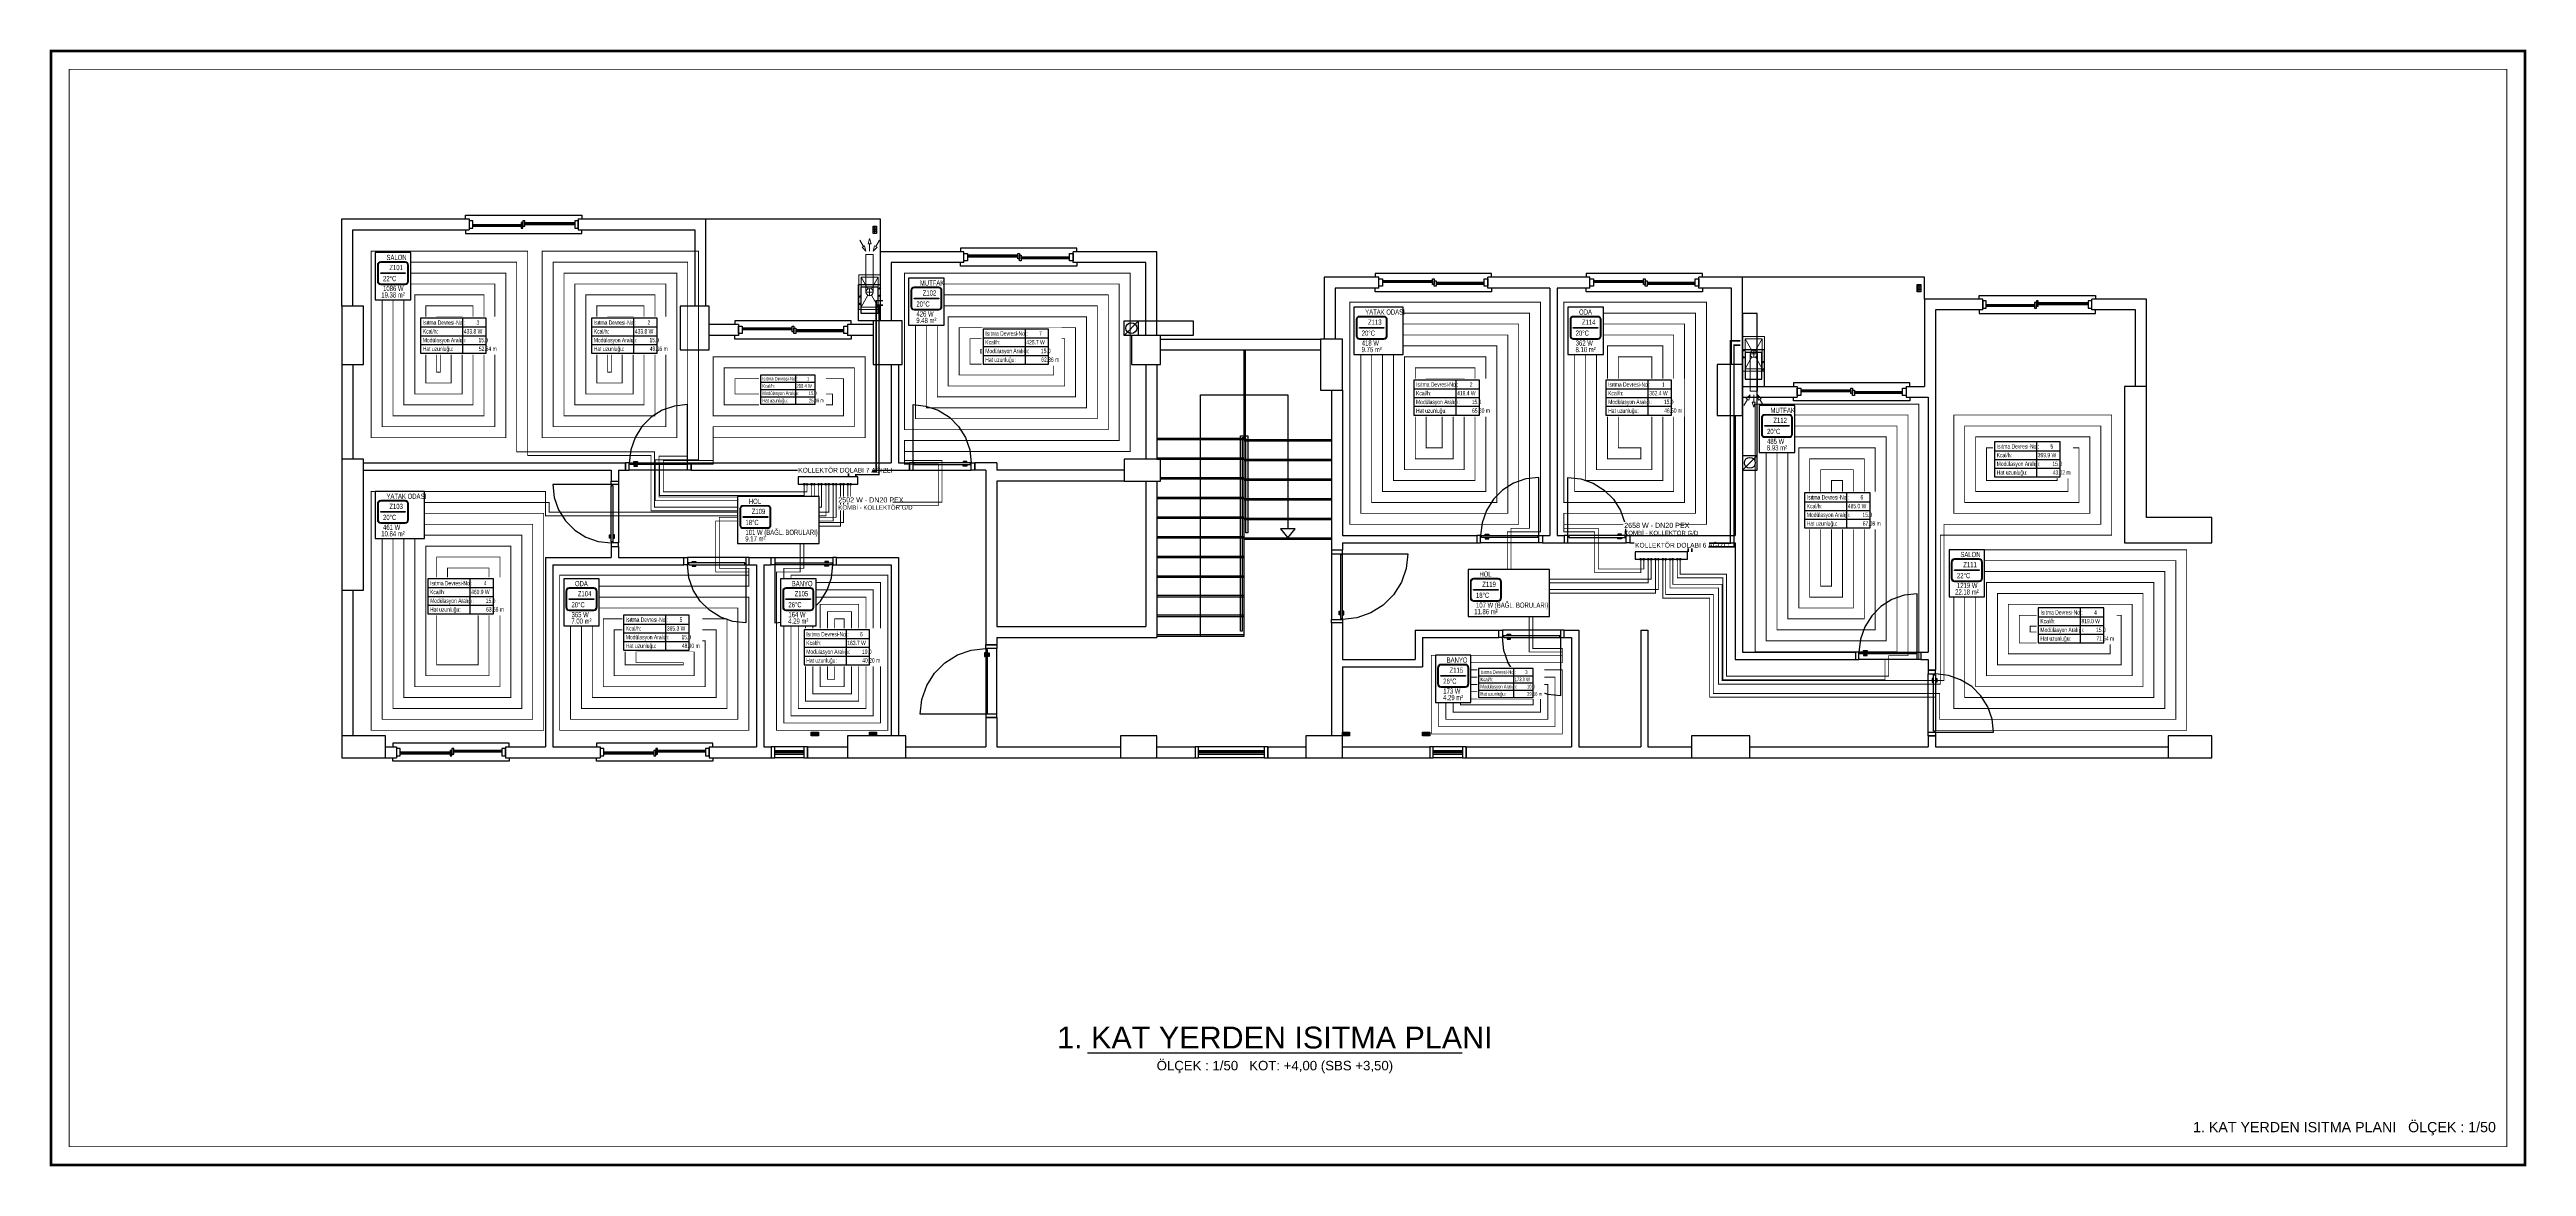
# Model space of a CAD drawing. Header units: centimetres. Extents: x -3952 to 22702, y 13298 to 16732.
# Drawn here: x 6798 to 10202, y 13328 to 14862 of the extents above; entities that cross this region are included whole.
import ezdxf
from ezdxf.enums import TextEntityAlignment as Align

# ---------------------------------------------------------------- set-up
doc = ezdxf.new("R2010")
doc.units = ezdxf.units.CM
doc.linetypes.add('ISITMA DONUS HATTI', pattern=[26, 20, -6])
for name, color, linetype in [('MD-YUK-BIRIMI', 7, 'Continuous'), ('MIMARI', 8, 'Continuous'), ('MIMARI-KOLON', 8, 'Continuous'), ('MTY-ISIKAYBIMAHAL', 2, 'Continuous'), ('MTY-ISITMA-DONUS-BORU', 30, 'ISITMA DONUS HATTI'), ('MTY-ISITMA-GIDIS-BORU', 10, 'Continuous'), ('MTY-KAT-ADI', 1, 'Continuous'), ('MTY-KOLLETOR', 7, 'Continuous'), ('MTY-PAFTA', 7, 'Continuous'), ('MTY-PEX-BORU', 1, 'Continuous'), ('MTY-RADYATÖR', 7, 'Continuous'), ('MTY-TEFRIS', 15, 'Continuous'), ('STM-ISITMA-CAP', 41, 'Continuous')]:
    doc.layers.add(name, color=color, linetype=linetype)
doc.layers.add('ROTAS-PAFTA-SINIRI', color=8, linetype='Continuous', plot=False)
doc.styles.add('MTYCAPLT', font='arial.ttf', dxfattribs={"width": 0.65, "height": 1})
doc.styles.add('ROTAS', font='arial.ttf')

# ---------------------------------------------------------------- blocks, each defined once
blk = doc.blocks.new('ROTAS_PAFTA')
blk.add_lwpolyline([(0, 0), (1, 0), (1, 1), (0, 1)], close=True)
blk = doc.blocks.new('MTY-RADYATOR MAHAL')
at = {"layer": 'MTY-ISIKAYBIMAHAL', "color": 2}
for points in [[(-35.7, 18.4), (-35.7, -18.4, 0.414214), (-28.2, -25.9), (28.2, -25.9, 0.414214), (35.7, -18.4), (35.7, 18.4, 0.414214), (28.2, 25.9), (-28.2, 25.9, 0.414214)], [(-34.2, 18.4), (-34.2, -18.4, 0.414214), (-28.2, -24.4), (28.2, -24.4, 0.414214), (34.2, -18.4), (34.2, 18.4, 0.414214), (28.2, 24.4), (-28.2, 24.4, 0.414214)]]:
    blk.add_lwpolyline(points, format="xyb", close=True, dxfattribs=at)
at = {"layer": 'MTY-ISIKAYBIMAHAL', "color": 4}
for points in [[(-35.2, 18.4), (-35.2, -18.4, 0.414214), (-28.2, -25.4), (28.2, -25.4, 0.414214), (35.2, -18.4), (35.2, 18.4, 0.414214), (28.2, 25.4), (-28.2, 25.4, 0.414214)], [(-34.7, 18.4), (-34.7, -18.4, 0.414214), (-28.2, -24.9), (28.2, -24.9, 0.414214), (34.7, -18.4), (34.7, 18.4, 0.414214), (28.2, 24.9), (-28.2, 24.9, 0.414214)]]:
    blk.add_lwpolyline(points, format="xyb", close=True, dxfattribs=at)
at = {"layer": 'MTY-ISIKAYBIMAHAL', "color": 2}
blk.add_lwpolyline([(-28.2, 0.8), (28.2, 0.8), (28.2, -0.8), (-28.2, -0.8)], close=True, dxfattribs=at)
at = {"layer": 'MTY-ISIKAYBIMAHAL', "color": 1, "style": 'MTYCAPLT', "width": 0.65}
for tag, p in [('MAHAL_001', (-14.9, 29.8)), ('NO_001', (-8.3, 6.7))]:
    blk.add_attdef(tag, p, '', height=12, rotation=360, dxfattribs=at)
at = {"layer": 'MTY-ISIKAYBIMAHAL', "color": 4, "style": 'MTYCAPLT', "width": 0.65}
for tag, p in [('DERECE_001', (-22.8, -18.5)), ('ISIKAYBI_001', (-22.7, -41.1))]:
    blk.add_attdef(tag, p, '', height=12, rotation=360, dxfattribs=at)
blk.add_attdef('ALAN', text='', height=12, rotation=360, dxfattribs=at).set_placement((0, -50), align=Align.MIDDLE_CENTER)
blk = doc.blocks.new('MTY-ETIKET')
at = {"layer": 'MTY-RADYATÖR'}
for p, q in [((-7, 6), (8, 6)), ((2.69, 0), (2.69, 8)), ((-7, 4), (8, 4)), ((-7, 2), (8, 2))]:
    blk.add_line(p, q, dxfattribs=at)
blk.add_lwpolyline([(8, 0), (8, 8), (-7, 8), (-7, 0)], close=True, dxfattribs=at)
at = {"layer": 'MTY-RADYATÖR', "style": 'MTYCAPLT', "width": 0.65}
for s, p in [('Isıtma Devresi-No.:', (-6.5, 7)), ('Kcal/h:', (-6.5, 5)), ('Modülasyon Aralığı:', (-6.5, 3)), ('Hat uzunluğu:', (-6.5, 1))]:
    blk.add_text(s, height=1, rotation=360, dxfattribs=at).set_placement(p, align=Align.MIDDLE_LEFT)
for tag, p in [('NO1_001', (5.8, 6.5)), ('AR_001', (6.25, 2.5)), ('UZ_001', (6.31, 0.51))]:
    blk.add_attdef(tag, p, '', height=1, rotation=360, dxfattribs=at)
at = {"layer": 'MTY-RADYATÖR', "color": 2, "style": 'MTYCAPLT', "width": 0.65}
for tag, p in [('BORU_001', (-7.07, 4.59)), ('YER_001', (2.9, 4.5))]:
    blk.add_attdef(tag, p, '', height=1, dxfattribs=at)
blk = doc.blocks.new('KOMBI1')
at = {"layer": 'MTY-TEFRIS', "color": 1, "lineweight": 20, "ltscale": 40}
for p, q in [((19.5, 17.5), (3.4, 26.6)), ((19.5, 12.5), (3.4, 3.4)), ((18.9, 15), (28.9, 15)), ((23.9, 20), (23.9, 10)), ((44.4, 26.6), (28.2, 17.5)), ((44.4, 3.4), (28.2, 12.5))]:
    blk.add_line(p, q, dxfattribs=at)
at = {"layer": 'MTY-TEFRIS', "color": 7, "lineweight": 20, "ltscale": 40}
for p, q in [((23.9, 20), (75.3, 20)), ((23.9, 10), (75.3, 10)), ((75.3, 20), (75.3, 10)), ((85.4, 25.3), (80.3, 20)), ((87.4, 21.8), (80.3, 20)), ((80.3, 15), (90.3, 15)), ((87.4, 8.2), (80.3, 10)), ((85.4, 4.7), (80.3, 10)), ((86.4, 23.6), (85.4, 25.3)), ((86.4, 6.5), (85.4, 4.7)), ((95, 28.6), (86.4, 23.6)), ((86.4, 23.6), (87.4, 21.8)), ((86.4, 6.5), (87.4, 8.2)), ((95, 1.4), (86.4, 6.5)), ((90.3, 15), (90.3, 17)), ((90.3, 17), (97.3, 15)), ((90.3, 15), (90.3, 13)), ((90.3, 13), (97.3, 15))]:
    blk.add_line(p, q, dxfattribs=at)
blk.add_lwpolyline([(0, 0), (47.8, 0), (47.8, 30), (0, 30)], close=True, dxfattribs=at)
at = {"layer": 'MTY-TEFRIS', "color": 1, "lineweight": 20, "ltscale": 40}
blk.add_lwpolyline([(3.4, 3.4), (44.4, 3.4), (44.4, 26.6), (3.4, 26.6)], close=True, dxfattribs=at)
at = {"layer": 'MTY-TEFRIS', "color": 3, "ltscale": 10}
blk.add_circle((18.9, 1), 1, dxfattribs=at)
at = {"layer": 'MTY-TEFRIS', "color": 7, "lineweight": 20, "ltscale": 40}
blk.add_circle((23.9, 15), 5, dxfattribs=at)
at = {"layer": 'MTY-TEFRIS', "color": 1, "ltscale": 10}
blk.add_circle((28.9, 1), 1, dxfattribs=at)
at = {"layer": 'MD-YUK-BIRIMI', "color": 3, "style": 'MTYCAPLT', "width": 0.65}
for tag, p in [('SOCP_001', (17.6, -0.5)), ('SO_001', (18.2, 0.5))]:
    blk.add_attdef(tag, p, '', height=1, dxfattribs=at)
at = {"layer": 'MD-YUK-BIRIMI', "color": 1, "style": 'MTYCAPLT', "width": 0.65}
for tag, p in [('SCCP_001', (27.6, -0.5)), ('SC_001', (28.3, 0.5))]:
    blk.add_attdef(tag, p, '', height=1, dxfattribs=at)

msp = doc.modelspace()

# ---------------------------------------------------------------- linework, layer by layer
at = {"layer": 'MIMARI'}
for p, q in [((7199.7, 14509.4), (7199.7, 14629.4)), ((7199.7, 14629.4), (7374.7, 14629.4)), ((7214.7, 14614.4), (7374.7, 14614.4)), ((7214.7, 14509.4), (7214.7, 14614.4)), ((7374.7, 14629.4), (7374.7, 14614.4)), ((7379.7, 14621.9), (7446, 14621.9)), ((7379.7, 14620.9), (7446, 14620.9)), ((7379.7, 14620.4), (7446, 14620.4)), ((7379.7, 14619.4), (7446, 14619.4)), ((7451, 14624.4), (7519.7, 14624.4)), ((7451, 14623.4), (7519.7, 14623.4)), ((7451, 14622.9), (7519.7, 14622.9)), ((7451, 14621.9), (7519.7, 14621.9)), ((7524.7, 14629.4), (7699.7, 14629.4)), ((7524.7, 14629.4), (7524.7, 14614.4)), ((7524.7, 14614.4), (7684.7, 14614.4)), ((7684.7, 14614.4), (7684.7, 14509.4)), ((7699.7, 14629.4), (7699.7, 14509.4)), ((7934.5, 14616.9), (7930, 14616.9)), ((7934.5, 14614.4), (7930, 14614.4)), ((7934.5, 14611.9), (7930, 14611.9)), ((7932.2, 14609.4), (7932.2, 14619.4)), ((7934.5, 14619.4), (7934.5, 14609.4)), ((7939.7, 14584.4), (7939.7, 14489.4)), ((8054.7, 14584.4), (7939.7, 14584.4)), ((7954.7, 14569.4), (7954.7, 14489.4)), ((8054.7, 14569.4), (7954.7, 14569.4)), ((8054.7, 14569.4), (8054.7, 14584.4)), ((8128.5, 14579.4), (8059.7, 14579.4)), ((8128.5, 14578.4), (8059.7, 14578.4)), ((8128.5, 14577.9), (8059.7, 14577.9)), ((8128.5, 14576.9), (8059.7, 14576.9)), ((8199.7, 14576.9), (8133.5, 14576.9)), ((8199.7, 14575.9), (8133.5, 14575.9)), ((8199.7, 14575.4), (8133.5, 14575.4)), ((8199.7, 14574.4), (8133.5, 14574.4)), ((8319.7, 14584.4), (8204.7, 14584.4)), ((8204.7, 14569.4), (8204.7, 14584.4)), ((8304.7, 14569.4), (8204.7, 14569.4)), ((8304.7, 14469.4), (8304.7, 14569.4)), ((8319.7, 14469.4), (8319.7, 14584.4)), ((8549.7, 14549.4), (8549.7, 14464.4)), ((8624.7, 14549.4), (8549.7, 14549.4)), ((8624.7, 14534.4), (8624.7, 14549.4)), ((8698.5, 14544.4), (8629.7, 14544.4)), ((8698.5, 14543.4), (8629.7, 14543.4)), ((8698.5, 14542.9), (8629.7, 14542.9)), ((8698.5, 14541.9), (8629.7, 14541.9)), ((8769.7, 14541.9), (8703.5, 14541.9)), ((8769.7, 14540.9), (8703.5, 14540.9)), ((8769.7, 14540.4), (8703.5, 14540.4)), ((8769.7, 14539.4), (8703.5, 14539.4)), ((8774.7, 14534.4), (8774.7, 14549.4)), ((8914.7, 14549.4), (8774.7, 14549.4)), ((8914.7, 14534.4), (8914.7, 14549.4)), ((8988.5, 14544.4), (8919.7, 14544.4)), ((8988.5, 14543.4), (8919.7, 14543.4)), ((8988.5, 14542.9), (8919.7, 14542.9)), ((8988.5, 14541.9), (8919.7, 14541.9)), ((9059.7, 14541.9), (8993.5, 14541.9)), ((9059.7, 14540.9), (8993.5, 14540.9)), ((9059.7, 14540.4), (8993.5, 14540.4)), ((9059.7, 14539.4), (8993.5, 14539.4)), ((9124.7, 14549.4), (9064.7, 14549.4)), ((9064.7, 14534.4), (9064.7, 14549.4)), ((9124.7, 14429.4), (9124.7, 14549.4)), ((9369.5, 14536.9), (9365, 14536.9)), ((9367.2, 14529.4), (9367.2, 14539.4)), ((9369.5, 14539.4), (9369.5, 14529.4)), ((8564.7, 14534.4), (8564.7, 14464.4)), ((8624.7, 14534.4), (8564.7, 14534.4)), ((8859.7, 14534.4), (8774.7, 14534.4)), ((8859.7, 14534.4), (8859.7, 14194.4)), ((8869.7, 14534.4), (8869.7, 14194.4)), ((8914.7, 14534.4), (8869.7, 14534.4)), ((9109.7, 14534.4), (9064.7, 14534.4)), ((9109.7, 14429.4), (9109.7, 14534.4)), ((9369.5, 14534.4), (9365, 14534.4)), ((9369.5, 14531.9), (9365, 14531.9)), ((9374.7, 14519.4), (9374.7, 14399.4)), ((9454.7, 14519.4), (9374.7, 14519.4)), ((9389.7, 14504.4), (9389.7, 14009.4)), ((9454.7, 14504.4), (9389.7, 14504.4)), ((9454.7, 14504.4), (9454.7, 14519.4)), ((9459.7, 14511.9), (9526, 14511.9)), ((9459.7, 14510.9), (9526, 14510.9)), ((9459.7, 14510.4), (9526, 14510.4)), ((9459.7, 14509.4), (9526, 14509.4)), ((9531, 14514.4), (9599.7, 14514.4)), ((9531, 14513.4), (9599.7, 14513.4)), ((9531, 14512.9), (9599.7, 14512.9)), ((9531, 14511.9), (9599.7, 14511.9)), ((9679.7, 14519.4), (9604.7, 14519.4)), ((9604.7, 14504.4), (9604.7, 14519.4)), ((9664.7, 14504.4), (9604.7, 14504.4)), ((9664.7, 14399.4), (9664.7, 14504.4)), ((9679.7, 14399.4), (9679.7, 14519.4)), ((7744.7, 14484.4), (7704.7, 14484.4)), ((7744.7, 14469.4), (7704.7, 14469.4)), ((7744.7, 14484.4), (7744.7, 14469.4)), ((7818.5, 14479.4), (7749.7, 14479.4)), ((7818.5, 14478.4), (7749.7, 14478.4)), ((7818.5, 14477.9), (7749.7, 14477.9)), ((7818.5, 14476.9), (7749.7, 14476.9)), ((7889.7, 14476.9), (7823.5, 14476.9)), ((7889.7, 14475.9), (7823.5, 14475.9)), ((7889.7, 14475.4), (7823.5, 14475.4)), ((7889.7, 14474.4), (7823.5, 14474.4)), ((7929.7, 14484.4), (7894.7, 14484.4)), ((7894.7, 14484.4), (7894.7, 14469.4)), ((7929.7, 14469.4), (7894.7, 14469.4)), ((8274.7, 14469.4), (8294.7, 14489.4)), ((8294.7, 14469.4), (8294.7, 14489.4)), ((8324.7, 14464.4), (8544.7, 14464.4)), ((8324.7, 14449.4), (8544.7, 14449.4)), ((8439.7, 14326.4), (8439.7, 14449.4)), ((8441.7, 14326.4), (8441.7, 14449.4)), ((7199.7, 14429.4), (7199.7, 14299.4)), ((7214.7, 14429.4), (7214.7, 14299.4)), ((7954.7, 14429.4), (7954.7, 14294.4)), ((7964.7, 14429.4), (7964.7, 14294.4)), ((8304.7, 14429.4), (8304.7, 14299.4)), ((8319.7, 14429.4), (8319.7, 14299.4)), ((9124.7, 14399.4), (9199.7, 14399.4)), ((9199.7, 14399.4), (9199.7, 14384.4)), ((9349.7, 14399.4), (9349.7, 14384.4)), ((9349.7, 14399.4), (9374.7, 14399.4)), ((7674.7, 14294.4), (7674.7, 14374.4)), ((7984.7, 14294.4), (7984.7, 14374.4)), ((8559.7, 14394.4), (8559.7, 14174.4)), ((8574.7, 14394.4), (8574.7, 14194.4)), ((9124.7, 14384.4), (9199.7, 14384.4)), ((9273.5, 14394.4), (9204.7, 14394.4)), ((9273.5, 14393.4), (9204.7, 14393.4)), ((9273.5, 14392.9), (9204.7, 14392.9)), ((9273.5, 14391.9), (9204.7, 14391.9)), ((9344.7, 14391.9), (9278.5, 14391.9)), ((9344.7, 14390.9), (9278.5, 14390.9)), ((9344.7, 14390.4), (9278.5, 14390.4)), ((9344.7, 14389.4), (9278.5, 14389.4)), ((9349.7, 14384.4), (9379.7, 14384.4)), ((9379.7, 14384.4), (9379.7, 14034.4)), ((9114.7, 14359.4), (9114.7, 14194.4)), ((9124.7, 14359.4), (9124.7, 14034.4)), ((8319.7, 14328.4), (8439.7, 14328.4)), ((8319.7, 14326.4), (8439.7, 14326.4)), ((8319.7, 14301.4), (8439.7, 14301.4)), ((8319.7, 14299.4), (8439.7, 14299.4)), ((8439.7, 14056.4), (8439.7, 14326.4)), ((8439.7, 14326.4), (8559.7, 14326.4)), ((8439.7, 14324.4), (8559.7, 14324.4)), ((8439.7, 14299.4), (8559.7, 14299.4)), ((8439.7, 14297.4), (8559.7, 14297.4)), ((9124.7, 14304.4), (9144.7, 14304.4)), ((9124.7, 14284.4), (9144.7, 14304.4)), ((7229.7, 14294.4), (7589.7, 14294.4)), ((7229.7, 14284.4), (7569.7, 14284.4)), ((7569.7, 14264.4), (7489.7, 14264.4)), ((7569.7, 14284.4), (7569.7, 14269.4)), ((7569.7, 14269.4), (7579.7, 14269.4)), ((7579.7, 14284.4), (7579.7, 14269.4)), ((7579.7, 14284.4), (7589.7, 14284.4)), ((7579.7, 14264.4), (7579.7, 14184.4)), ((7589.7, 14284.4), (7589.7, 14294.4)), ((7674.7, 14284.4), (7594.7, 14284.4)), ((7679.7, 14284.4), (7679.7, 14294.4)), ((7679.7, 14294.4), (7954.7, 14294.4)), ((7679.7, 14284.4), (7979.7, 14284.4)), ((7964.7, 14294.4), (7979.7, 14294.4)), ((7979.7, 14284.4), (7979.7, 14294.4)), ((7984.7, 14284.4), (8064.7, 14284.4)), ((8099.7, 14294.4), (8069.7, 14294.4)), ((8069.7, 14284.4), (8069.7, 14294.4)), ((8084.7, 14284.4), (8069.7, 14284.4)), ((8084.7, 14284.4), (8084.7, 14044.4)), ((8099.7, 14294.4), (8099.7, 14284.4)), ((8274.7, 14284.4), (8099.7, 14284.4)), ((8274.7, 14269.4), (8099.7, 14269.4)), ((8099.7, 14269.4), (8099.7, 14069.4)), ((8304.7, 14269.4), (8304.7, 14069.4)), ((8319.7, 14269.4), (8319.7, 14054.4)), ((8324.7, 14274.4), (8439.7, 14274.4)), ((8324.7, 14272.4), (8439.7, 14272.4)), ((8439.7, 14272.4), (8559.7, 14272.4)), ((8439.7, 14270.4), (8559.7, 14270.4)), ((8844.7, 14194.4), (8844.7, 14274.4)), ((8884.7, 14194.4), (8884.7, 14274.4)), ((8319.7, 14247.4), (8439.7, 14247.4)), ((8319.7, 14245.4), (8439.7, 14245.4)), ((8439.7, 14245.4), (8559.7, 14245.4)), ((8439.7, 14243.4), (8559.7, 14243.4)), ((8319.7, 14220.4), (8439.7, 14220.4)), ((8319.7, 14218.4), (8439.7, 14218.4)), ((8439.7, 14218.4), (8559.7, 14218.4)), ((8439.7, 14216.4), (8559.7, 14216.4)), ((7479.7, 14164.4), (7569.7, 14164.4)), ((7479.7, 14164.4), (7479.7, 13904.4)), ((7569.7, 14179.4), (7579.7, 14179.4)), ((7569.7, 14179.4), (7569.7, 14164.4)), ((7579.7, 14179.4), (7579.7, 14164.4)), ((7579.7, 14164.4), (7669.7, 14164.4)), ((7669.7, 14154.4), (7669.7, 14164.4)), ((7754.7, 14164.4), (7674.7, 14164.4)), ((7759.7, 14154.4), (7759.7, 14164.4)), ((7759.7, 14164.4), (7789.7, 14164.4)), ((7789.7, 14154.4), (7789.7, 14164.4)), ((7794.7, 14164.4), (7874.7, 14164.4)), ((7879.7, 14154.4), (7879.7, 14164.4)), ((7879.7, 14164.4), (7964.7, 14164.4)), ((7964.7, 14164.4), (7964.7, 13919.4)), ((8319.7, 14193.4), (8439.7, 14193.4)), ((8319.7, 14191.4), (8439.7, 14191.4)), ((8319.7, 14166.4), (8439.7, 14166.4)), ((8319.7, 14164.4), (8439.7, 14164.4)), ((8439.7, 14191.4), (8559.7, 14191.4)), ((8439.7, 14189.4), (8559.7, 14189.4)), ((8574.7, 14174.4), (8559.7, 14174.4)), ((8559.7, 14169.4), (8559.7, 14079.4)), ((8574.7, 14194.4), (8759.7, 14194.4)), ((8574.7, 14184.4), (8759.7, 14184.4)), ((8574.7, 14184.4), (8574.7, 14174.4)), ((8574.7, 14169.4), (8664.7, 14169.4)), ((8759.7, 14194.4), (8759.7, 14184.4)), ((8844.7, 14184.4), (8764.7, 14184.4)), ((8849.7, 14194.4), (8849.7, 14184.4)), ((8849.7, 14194.4), (8859.7, 14194.4)), ((8849.7, 14184.4), (8879.7, 14184.4)), ((8869.7, 14194.4), (8879.7, 14194.4)), ((8879.7, 14194.4), (8879.7, 14184.4)), ((8884.7, 14184.4), (8964.7, 14184.4)), ((8969.7, 14194.4), (8969.7, 14184.4)), ((8969.7, 14194.4), (9114.7, 14194.4)), ((8969.7, 14184.4), (9114.7, 14184.4)), ((9114.7, 14184.4), (9114.7, 14024.4)), ((7489.7, 14154.4), (7669.7, 14154.4)), ((7489.7, 14154.4), (7489.7, 13904.4)), ((7754.7, 14154.4), (7754.7, 14074.4)), ((7759.7, 14154.4), (7769.7, 14154.4)), ((7769.7, 14154.4), (7769.7, 13904.4)), ((7779.7, 14154.4), (7779.7, 13904.4)), ((7779.7, 14154.4), (7789.7, 14154.4)), ((7794.7, 14154.4), (7794.7, 14074.4)), ((7879.7, 14154.4), (7954.7, 14154.4)), ((7954.7, 14154.4), (7954.7, 13919.4)), ((8319.7, 14139.4), (8439.7, 14139.4)), ((8319.7, 14137.4), (8439.7, 14137.4)), ((7199.7, 14119.4), (7199.7, 13919.4)), ((7214.7, 14119.4), (7214.7, 13919.4)), ((8319.7, 14112.4), (8439.7, 14112.4)), ((8319.7, 14110.4), (8439.7, 14110.4)), ((9364.7, 14034.4), (9364.7, 14114.4)), ((8099.7, 14069.4), (8304.7, 14069.4)), ((8319.7, 14085.4), (8439.7, 14085.4)), ((8319.7, 14083.4), (8439.7, 14083.4)), ((8574.7, 14074.4), (8559.7, 14074.4)), ((8559.7, 14074.4), (8559.7, 13919.4)), ((8574.7, 14074.4), (8574.7, 14024.4)), ((8674.7, 14064.4), (8789.7, 14064.4)), ((8674.7, 14064.4), (8674.7, 14024.4)), ((8789.7, 14054.4), (8789.7, 14064.4)), ((8874.7, 14064.4), (8794.7, 14064.4)), ((8879.7, 14054.4), (8879.7, 14064.4)), ((8879.7, 14064.4), (8899.7, 14064.4)), ((8899.7, 14064.4), (8899.7, 13904.4)), ((8984.7, 14064.4), (8984.7, 13904.4)), ((8984.7, 14064.4), (8994.7, 14064.4)), ((8994.7, 14064.4), (8994.7, 13904.4)), ((8099.7, 14044.4), (8084.7, 14044.4)), ((8099.7, 14054.4), (8319.7, 14054.4)), ((8099.7, 14054.4), (8099.7, 14044.4)), ((8099.7, 13949.4), (8099.7, 14039.4)), ((8319.7, 14058.4), (8439.7, 14058.4)), ((8319.7, 14056.4), (8439.7, 14056.4)), ((8684.7, 14054.4), (8684.7, 14014.4)), ((8684.7, 14054.4), (8789.7, 14054.4)), ((8874.7, 14054.4), (8874.7, 13974.4)), ((8879.7, 14054.4), (8889.7, 14054.4)), ((8889.7, 14054.4), (8889.7, 13904.4)), ((9124.7, 14034.4), (9279.7, 14034.4)), ((9279.7, 14034.4), (9279.7, 14024.4)), ((9369.7, 14034.4), (9369.7, 14024.4)), ((9369.7, 14034.4), (9379.7, 14034.4)), ((8574.7, 14024.4), (8674.7, 14024.4)), ((8574.7, 14014.4), (8684.7, 14014.4)), ((8574.7, 14014.4), (8574.7, 13919.4)), ((9114.7, 14024.4), (9279.7, 14024.4)), ((9364.7, 14024.4), (9284.7, 14024.4)), ((9369.7, 14024.4), (9379.7, 14024.4)), ((9379.7, 14024.4), (9379.7, 14009.4)), ((9379.7, 14009.4), (9389.7, 14009.4)), ((9379.7, 13924.4), (9379.7, 14004.4)), ((7844.7, 13924.2), (7854.7, 13924.2)), ((7847.2, 13924.2), (7847.2, 13919.7)), ((7849.7, 13924.2), (7849.7, 13919.7)), ((7852.2, 13924.2), (7852.2, 13919.7)), ((7924.7, 13924.2), (7934.7, 13924.2)), ((7927.2, 13924.2), (7927.2, 13919.7)), ((7929.7, 13924.2), (7929.7, 13919.7)), ((7932.2, 13924.2), (7932.2, 13919.7)), ((8084.7, 13949.4), (7994.7, 13949.4)), ((8099.7, 13944.4), (8084.7, 13944.4)), ((8084.7, 13944.4), (8084.7, 13904.4)), ((8099.7, 13944.4), (8099.7, 13904.4)), ((8574.7, 13924.2), (8584.7, 13924.2)), ((8577.2, 13924.2), (8577.2, 13919.7)), ((8579.7, 13924.2), (8579.7, 13919.7)), ((8582.2, 13924.2), (8582.2, 13919.7)), ((8684.7, 13924.2), (8694.7, 13924.2)), ((8687.2, 13924.2), (8687.2, 13919.7)), ((8689.7, 13924.2), (8689.7, 13919.7)), ((8692.2, 13924.2), (8692.2, 13919.7)), ((9389.7, 13924.4), (9469.7, 13924.4)), ((7259.7, 13904.4), (7274.7, 13904.4)), ((7259.7, 13889.4), (7274.7, 13889.4)), ((7274.7, 13904.4), (7274.7, 13889.4)), ((7348.5, 13896.9), (7279.7, 13896.9)), ((7348.5, 13895.9), (7279.7, 13895.9)), ((7348.5, 13895.4), (7279.7, 13895.4)), ((7348.5, 13894.4), (7279.7, 13894.4)), ((7419.7, 13899.4), (7353.5, 13899.4)), ((7419.7, 13898.4), (7353.5, 13898.4)), ((7419.7, 13897.9), (7353.5, 13897.9)), ((7419.7, 13896.9), (7353.5, 13896.9)), ((7424.7, 13904.4), (7424.7, 13889.4)), ((7424.7, 13904.4), (7479.7, 13904.4)), ((7424.7, 13889.4), (7554.7, 13889.4)), ((7489.7, 13904.4), (7554.7, 13904.4)), ((7554.7, 13904.4), (7554.7, 13889.4)), ((7628.5, 13896.9), (7559.7, 13896.9)), ((7628.5, 13895.9), (7559.7, 13895.9)), ((7628.5, 13895.4), (7559.7, 13895.4)), ((7628.5, 13894.4), (7559.7, 13894.4)), ((7699.7, 13899.4), (7633.5, 13899.4)), ((7699.7, 13898.4), (7633.5, 13898.4)), ((7699.7, 13897.9), (7633.5, 13897.9)), ((7699.7, 13896.9), (7633.5, 13896.9)), ((7704.7, 13904.4), (7704.7, 13889.4)), ((7704.7, 13904.4), (7769.7, 13904.4)), ((7704.7, 13889.4), (7789.7, 13889.4)), ((7779.7, 13904.4), (7789.7, 13904.4)), ((7789.7, 13904.4), (7789.7, 13889.4)), ((7834.7, 13904.4), (7794.7, 13904.4)), ((7794.7, 13899.4), (7834.7, 13899.4)), ((7794.7, 13897.4), (7834.7, 13897.4)), ((7794.7, 13896.4), (7834.7, 13896.4)), ((7794.7, 13894.4), (7834.7, 13894.4)), ((7834.7, 13889.4), (7794.7, 13889.4)), ((7839.7, 13904.4), (7839.7, 13889.4)), ((7839.7, 13904.4), (7894.7, 13904.4)), ((7839.7, 13889.4), (7894.7, 13889.4)), ((7854.7, 13921.9), (7844.7, 13921.9)), ((7934.7, 13921.9), (7924.7, 13921.9)), ((7974.7, 13904.4), (8084.7, 13904.4)), ((7974.7, 13889.4), (8269.7, 13889.4)), ((8099.7, 13904.4), (8269.7, 13904.4)), ((8319.7, 13904.4), (8372.2, 13904.4)), ((8319.7, 13889.4), (8372.2, 13889.4)), ((8372.2, 13904.4), (8372.2, 13889.4)), ((8467.2, 13904.4), (8377.2, 13904.4)), ((8377.2, 13899.4), (8467.2, 13899.4)), ((8377.2, 13897.4), (8467.2, 13897.4)), ((8377.2, 13896.4), (8467.2, 13896.4)), ((8377.2, 13894.4), (8467.2, 13894.4)), ((8467.2, 13889.4), (8377.2, 13889.4)), ((8472.2, 13904.4), (8472.2, 13889.4)), ((8472.2, 13904.4), (8524.7, 13904.4)), ((8472.2, 13889.4), (8524.7, 13889.4)), ((8584.7, 13921.9), (8574.7, 13921.9)), ((8574.7, 13904.4), (8694.7, 13904.4)), ((8574.7, 13889.4), (8694.7, 13889.4)), ((8694.7, 13921.9), (8684.7, 13921.9)), ((8694.7, 13904.4), (8694.7, 13889.4)), ((8739.7, 13904.4), (8699.7, 13904.4)), ((8699.7, 13899.4), (8739.7, 13899.4)), ((8699.7, 13897.4), (8739.7, 13897.4)), ((8699.7, 13896.4), (8739.7, 13896.4)), ((8699.7, 13894.4), (8739.7, 13894.4)), ((8739.7, 13889.4), (8699.7, 13889.4)), ((8744.7, 13904.4), (8744.7, 13889.4)), ((8744.7, 13904.4), (8889.7, 13904.4)), ((8744.7, 13889.4), (9054.7, 13889.4)), ((8899.7, 13904.4), (8984.7, 13904.4)), ((8994.7, 13904.4), (9054.7, 13904.4)), ((9134.7, 13904.4), (9379.7, 13904.4)), ((9134.7, 13889.4), (9709.7, 13889.4)), ((9379.7, 13919.4), (9389.7, 13919.4)), ((9379.7, 13919.4), (9379.7, 13904.4)), ((9389.7, 13919.4), (9389.7, 13904.4)), ((9389.7, 13904.4), (9709.7, 13904.4))]:
    msp.add_line(p, q, dxfattribs=at)
for points in [[(7369.7, 14629.4), (7369.7, 14634.4), (7529.7, 14634.4), (7529.7, 14629.4)], [(7369.7, 14614.4), (7369.7, 14609.4), (7529.7, 14609.4), (7529.7, 14614.4)], [(7374.7, 14626.9), (7374.7, 14616.9), (7379.7, 14616.9), (7379.7, 14626.9), (7374.7, 14626.9)], [(7446, 14624.4), (7446, 14616.9), (7448.5, 14616.9), (7448.5, 14624.4), (7446, 14624.4)], [(7448.5, 14626.9), (7448.5, 14619.4), (7451, 14619.4), (7451, 14626.9), (7448.5, 14626.9)], [(7519.7, 14626.9), (7519.7, 14616.9), (7524.7, 14616.9), (7524.7, 14626.9), (7519.7, 14626.9)], [(7699.7, 14629.4), (7939.7, 14629.4), (7939.7, 14584.4)], [(7934.7, 14609.4), (7929.7, 14609.4), (7929.7, 14619.4), (7934.7, 14619.4), (7934.7, 14609.4)], [(7930, 14609.4), (7930, 14619.4)], [(8209.7, 14584.4), (8209.7, 14589.4), (8049.7, 14589.4), (8049.7, 14584.4)], [(8209.7, 14569.4), (8209.7, 14564.4), (8049.7, 14564.4), (8049.7, 14569.4)], [(8059.7, 14581.9), (8059.7, 14571.9), (8054.7, 14571.9), (8054.7, 14581.9), (8059.7, 14581.9)], [(8131, 14581.9), (8131, 14574.4), (8128.5, 14574.4), (8128.5, 14581.9), (8131, 14581.9)], [(8133.5, 14579.4), (8133.5, 14571.9), (8131, 14571.9), (8131, 14579.4), (8133.5, 14579.4)], [(8204.7, 14581.9), (8204.7, 14571.9), (8199.7, 14571.9), (8199.7, 14581.9), (8204.7, 14581.9)], [(7909.7, 14539.4), (7939.7, 14539.4), (7939.7, 14489.4), (7909.7, 14489.4), (7909.7, 14539.4)], [(7913.2, 14535.9), (7936.2, 14535.9), (7936.2, 14499.4), (7913.2, 14499.4), (7913.2, 14535.9)], [(8779.7, 14549.4), (8779.7, 14554.4), (8619.7, 14554.4), (8619.7, 14549.4)], [(8629.7, 14546.9), (8629.7, 14536.9), (8624.7, 14536.9), (8624.7, 14546.9), (8629.7, 14546.9)], [(8701, 14546.9), (8701, 14539.4), (8698.5, 14539.4), (8698.5, 14546.9), (8701, 14546.9)], [(8703.5, 14544.4), (8703.5, 14536.9), (8701, 14536.9), (8701, 14544.4), (8703.5, 14544.4)], [(8774.7, 14546.9), (8774.7, 14536.9), (8769.7, 14536.9), (8769.7, 14546.9), (8774.7, 14546.9)], [(9069.7, 14549.4), (9069.7, 14554.4), (8909.7, 14554.4), (8909.7, 14549.4)], [(8919.7, 14546.9), (8919.7, 14536.9), (8914.7, 14536.9), (8914.7, 14546.9), (8919.7, 14546.9)], [(8991, 14546.9), (8991, 14539.4), (8988.5, 14539.4), (8988.5, 14546.9), (8991, 14546.9)], [(8993.5, 14544.4), (8993.5, 14536.9), (8991, 14536.9), (8991, 14544.4), (8993.5, 14544.4)], [(9064.7, 14546.9), (9064.7, 14536.9), (9059.7, 14536.9), (9059.7, 14546.9), (9064.7, 14546.9)], [(9374.7, 14519.4), (9374.7, 14549.4), (9124.7, 14549.4)], [(9369.7, 14529.4), (9364.7, 14529.4), (9364.7, 14539.4), (9369.7, 14539.4), (9369.7, 14529.4)], [(9365, 14529.4), (9365, 14539.4)], [(8779.7, 14534.4), (8779.7, 14529.4), (8619.7, 14529.4), (8619.7, 14534.4)], [(9069.7, 14534.4), (9069.7, 14529.4), (8909.7, 14529.4), (8909.7, 14534.4)], [(9449.7, 14519.4), (9449.7, 14524.4), (9609.7, 14524.4), (9609.7, 14519.4)], [(9449.7, 14504.4), (9449.7, 14499.4), (9609.7, 14499.4), (9609.7, 14504.4)], [(9454.7, 14516.9), (9454.7, 14506.9), (9459.7, 14506.9), (9459.7, 14516.9), (9454.7, 14516.9)], [(9526, 14514.4), (9526, 14506.9), (9528.5, 14506.9), (9528.5, 14514.4), (9526, 14514.4)], [(9528.5, 14516.9), (9528.5, 14509.4), (9531, 14509.4), (9531, 14516.9), (9528.5, 14516.9)], [(9599.7, 14516.9), (9599.7, 14506.9), (9604.7, 14506.9), (9604.7, 14516.9), (9599.7, 14516.9)], [(7899.7, 14484.4), (7899.7, 14489.4), (7739.7, 14489.4), (7739.7, 14484.4)], [(7899.7, 14469.4), (7899.7, 14464.4), (7739.7, 14464.4), (7739.7, 14469.4)], [(7749.7, 14481.9), (7749.7, 14471.9), (7744.7, 14471.9), (7744.7, 14481.9), (7749.7, 14481.9)], [(7821, 14481.9), (7821, 14474.4), (7818.5, 14474.4), (7818.5, 14481.9), (7821, 14481.9)], [(7823.5, 14479.4), (7823.5, 14471.9), (7821, 14471.9), (7821, 14479.4), (7823.5, 14479.4)], [(7894.7, 14481.9), (7894.7, 14471.9), (7889.7, 14471.9), (7889.7, 14481.9), (7894.7, 14481.9)], [(8369.7, 14469.4), (8274.7, 14469.4), (8274.7, 14489.4), (8369.7, 14489.4), (8369.7, 14469.4)], [(9124.7, 14499.4), (9124.7, 14284.4), (9144.7, 14284.4), (9144.7, 14499.4), (9124.7, 14499.4)], [(9154.7, 14449.4), (9124.7, 14449.4), (9124.7, 14399.4), (9154.7, 14399.4), (9154.7, 14449.4)], [(9151.2, 14445.9), (9128.2, 14445.9), (9128.2, 14409.4), (9151.2, 14409.4), (9151.2, 14445.9)], [(9354.7, 14399.4), (9354.7, 14404.4), (9194.7, 14404.4), (9194.7, 14399.4)], [(7674.7, 14374.4), (7656.9, 14372.4), (7640, 14366.5), (7624.8, 14357), (7612.2, 14344.3), (7602.6, 14329.1), (7596.7, 14312.2), (7594.7, 14294.4)], [(7984.7, 14374.4), (8002.5, 14372.4), (8019.4, 14366.5), (8034.6, 14357), (8047.3, 14344.3), (8056.8, 14329.1), (8062.7, 14312.2), (8064.7, 14294.4)], [(8379.7, 14056.4), (8379.7, 14387.9), (8499.7, 14387.9), (8499.7, 14203.9)], [(9354.7, 14384.4), (9354.7, 14379.4), (9194.7, 14379.4), (9194.7, 14384.4)], [(9204.7, 14396.9), (9204.7, 14386.9), (9199.7, 14386.9), (9199.7, 14396.9), (9204.7, 14396.9)], [(9276, 14396.9), (9276, 14389.4), (9273.5, 14389.4), (9273.5, 14396.9), (9276, 14396.9)], [(9278.5, 14394.4), (9278.5, 14386.9), (9276, 14386.9), (9276, 14394.4), (9278.5, 14394.4)], [(9349.7, 14396.9), (9349.7, 14386.9), (9344.7, 14386.9), (9344.7, 14396.9), (9349.7, 14396.9)], [(8437.2, 14063.4), (8434.7, 14063.4), (8434.7, 14331.4), (8444.7, 14331.4), (8444.7, 14198.4), (8442.2, 14198.4), (8442.2, 14328.9), (8437.2, 14328.9), (8437.2, 14063.4)], [(7199.7, 14299.4), (7199.7, 14119.4), (7229.7, 14119.4), (7229.7, 14299.4), (7199.7, 14299.4)], [(7489.7, 14264.4), (7491.7, 14246.6), (7497.6, 14229.7), (7507.2, 14214.6), (7519.8, 14201.9), (7535, 14192.4), (7551.9, 14186.4), (7569.7, 14184.4)], [(7569.7, 14269.4), (7579.7, 14269.4), (7579.7, 14264.4), (7569.7, 14264.4), (7569.7, 14269.4)], [(7572.2, 14263.2), (7572.2, 14185.7), (7569.7, 14185.7), (7569.7, 14263.2), (7572.2, 14263.2)], [(7589.7, 14294.4), (7589.7, 14284.4), (7594.7, 14284.4), (7594.7, 14294.4), (7589.7, 14294.4)], [(7673.5, 14291.9), (7596, 14291.9), (7596, 14294.4), (7673.5, 14294.4), (7673.5, 14291.9)], [(7606, 14296.4), (7606, 14295.4), (7601, 14295.4), (7601, 14296.4), (7606, 14296.4)], [(7606, 14289.9), (7606, 14290.9), (7601, 14290.9), (7601, 14289.9), (7606, 14289.9)], [(7679.7, 14294.4), (7679.7, 14284.4), (7674.7, 14284.4), (7674.7, 14294.4), (7679.7, 14294.4)], [(7979.7, 14294.4), (7979.7, 14284.4), (7984.7, 14284.4), (7984.7, 14294.4), (7979.7, 14294.4)], [(7986, 14291.9), (8063.5, 14291.9), (8063.5, 14294.4), (7986, 14294.4), (7986, 14291.9)], [(8053.5, 14296.4), (8053.5, 14295.4), (8058.5, 14295.4), (8058.5, 14296.4), (8053.5, 14296.4)], [(8053.5, 14289.9), (8053.5, 14290.9), (8058.5, 14290.9), (8058.5, 14289.9), (8053.5, 14289.9)], [(8069.7, 14294.4), (8069.7, 14284.4), (8064.7, 14284.4), (8064.7, 14294.4), (8069.7, 14294.4)], [(8844.7, 14274.4), (8826.9, 14272.4), (8810, 14266.5), (8794.8, 14257), (8782.2, 14244.3), (8772.6, 14229.1), (8766.7, 14212.2), (8764.7, 14194.4)], [(8884.7, 14274.4), (8902.5, 14272.4), (8919.4, 14266.5), (8934.6, 14257), (8947.3, 14244.3), (8956.8, 14229.1), (8962.7, 14212.2), (8964.7, 14194.4)], [(7567.7, 14195.7), (7568.7, 14195.7), (7568.7, 14190.7), (7567.7, 14190.7), (7567.7, 14195.7)], [(7574.2, 14195.7), (7573.2, 14195.7), (7573.2, 14190.7), (7574.2, 14190.7), (7574.2, 14195.7)], [(8489.7, 14203.9), (8499.7, 14191.4), (8509.7, 14203.9), (8489.7, 14203.9)], [(8776, 14196.4), (8776, 14195.4), (8771, 14195.4), (8771, 14196.4), (8776, 14196.4)], [(8953.5, 14196.4), (8953.5, 14195.4), (8958.5, 14195.4), (8958.5, 14196.4), (8953.5, 14196.4)], [(7569.7, 14179.4), (7579.7, 14179.4), (7579.7, 14184.4), (7569.7, 14184.4), (7569.7, 14179.4)], [(7669.7, 14154.4), (7669.7, 14164.4), (7674.7, 14164.4), (7674.7, 14154.4), (7669.7, 14154.4)], [(7759.7, 14154.4), (7759.7, 14164.4), (7754.7, 14164.4), (7754.7, 14154.4), (7759.7, 14154.4)], [(7789.7, 14154.4), (7789.7, 14164.4), (7794.7, 14164.4), (7794.7, 14154.4), (7789.7, 14154.4)], [(7879.7, 14154.4), (7879.7, 14164.4), (7874.7, 14164.4), (7874.7, 14154.4), (7879.7, 14154.4)], [(8574.7, 14174.4), (8559.7, 14174.4), (8559.7, 14169.4), (8574.7, 14169.4), (8574.7, 14174.4)], [(8572.2, 14168.2), (8572.2, 14080.7), (8574.7, 14080.7), (8574.7, 14168.2), (8572.2, 14168.2)], [(8664.7, 14169.4), (8662.5, 14149.4), (8655.8, 14130.4), (8645.1, 14113.3), (8630.8, 14099.1), (8613.8, 14088.3), (8594.7, 14081.7), (8574.7, 14079.4)], [(8759.7, 14194.4), (8759.7, 14184.4), (8764.7, 14184.4), (8764.7, 14194.4), (8759.7, 14194.4)], [(8843.5, 14191.9), (8766, 14191.9), (8766, 14194.4), (8843.5, 14194.4), (8843.5, 14191.9)], [(8776, 14189.9), (8776, 14190.9), (8771, 14190.9), (8771, 14189.9), (8776, 14189.9)], [(8849.7, 14194.4), (8849.7, 14184.4), (8844.7, 14184.4), (8844.7, 14194.4), (8849.7, 14194.4)], [(8879.7, 14194.4), (8879.7, 14184.4), (8884.7, 14184.4), (8884.7, 14194.4), (8879.7, 14194.4)], [(8886, 14191.9), (8963.5, 14191.9), (8963.5, 14194.4), (8886, 14194.4), (8886, 14191.9)], [(8953.5, 14189.9), (8953.5, 14190.9), (8958.5, 14190.9), (8958.5, 14189.9), (8953.5, 14189.9)], [(8969.7, 14194.4), (8969.7, 14184.4), (8964.7, 14184.4), (8964.7, 14194.4), (8969.7, 14194.4)], [(7754.7, 14074.4), (7736.9, 14076.4), (7720, 14082.4), (7704.8, 14091.9), (7692.2, 14104.6), (7682.6, 14119.7), (7676.7, 14136.6), (7674.7, 14154.4)], [(7753.5, 14156.9), (7676, 14156.9), (7676, 14154.4), (7753.5, 14154.4), (7753.5, 14156.9)], [(7686, 14158.9), (7686, 14157.9), (7681, 14157.9), (7681, 14158.9), (7686, 14158.9)], [(7686, 14152.4), (7686, 14153.4), (7681, 14153.4), (7681, 14152.4), (7686, 14152.4)], [(7794.7, 14074.4), (7812.5, 14076.4), (7829.4, 14082.4), (7844.6, 14091.9), (7857.3, 14104.6), (7866.8, 14119.7), (7872.7, 14136.6), (7874.7, 14154.4)], [(7796, 14156.9), (7873.5, 14156.9), (7873.5, 14154.4), (7796, 14154.4), (7796, 14156.9)], [(7863.5, 14158.9), (7863.5, 14157.9), (7868.5, 14157.9), (7868.5, 14158.9), (7863.5, 14158.9)], [(7863.5, 14152.4), (7863.5, 14153.4), (7868.5, 14153.4), (7868.5, 14152.4), (7863.5, 14152.4)], [(9364.7, 14114.4), (9346.9, 14112.4), (9330, 14106.5), (9314.8, 14097), (9302.2, 14084.3), (9292.6, 14069.1), (9286.7, 14052.2), (9284.7, 14034.4)], [(8574.7, 14074.4), (8559.7, 14074.4), (8559.7, 14079.4), (8574.7, 14079.4), (8574.7, 14074.4)], [(8570.2, 14090.7), (8571.2, 14090.7), (8571.2, 14085.7), (8570.2, 14085.7), (8570.2, 14090.7)], [(8576.7, 14090.7), (8575.7, 14090.7), (8575.7, 14085.7), (8576.7, 14085.7), (8576.7, 14090.7)], [(8789.7, 14054.4), (8789.7, 14064.4), (8794.7, 14064.4), (8794.7, 14054.4), (8789.7, 14054.4)], [(8806, 14058.9), (8806, 14057.9), (8801, 14057.9), (8801, 14058.9), (8806, 14058.9)], [(8879.7, 14054.4), (8879.7, 14064.4), (8874.7, 14064.4), (8874.7, 14054.4), (8879.7, 14054.4)], [(7994.7, 13949.4), (7997, 13969.5), (8003.6, 13988.5), (8014.3, 14005.5), (8028.6, 14019.8), (8045.7, 14030.5), (8064.7, 14037.2), (8084.7, 14039.4)], [(8082.7, 14028.2), (8083.7, 14028.2), (8083.7, 14033.2), (8082.7, 14033.2), (8082.7, 14028.2)], [(8084.7, 14044.4), (8099.7, 14044.4), (8099.7, 14039.4), (8084.7, 14039.4), (8084.7, 14044.4)], [(8087.2, 13950.7), (8087.2, 14038.2), (8084.7, 14038.2), (8084.7, 13950.7), (8087.2, 13950.7)], [(8089.2, 14028.2), (8088.2, 14028.2), (8088.2, 14033.2), (8089.2, 14033.2), (8089.2, 14028.2)], [(8874.7, 13974.4), (8856.9, 13976.4), (8840, 13982.4), (8824.8, 13991.9), (8812.2, 14004.6), (8802.6, 14019.7), (8796.7, 14036.6), (8794.7, 14054.4)], [(8873.5, 14056.9), (8796, 14056.9), (8796, 14054.4), (8873.5, 14054.4), (8873.5, 14056.9)], [(8806, 14052.4), (8806, 14053.4), (8801, 14053.4), (8801, 14052.4), (8806, 14052.4)], [(9279.7, 14034.4), (9279.7, 14024.4), (9284.7, 14024.4), (9284.7, 14034.4), (9279.7, 14034.4)], [(9363.5, 14031.9), (9286, 14031.9), (9286, 14034.4), (9363.5, 14034.4), (9363.5, 14031.9)], [(9296, 14036.4), (9296, 14035.4), (9291, 14035.4), (9291, 14036.4), (9296, 14036.4)], [(9296, 14029.9), (9296, 14030.9), (9291, 14030.9), (9291, 14029.9), (9296, 14029.9)], [(9369.7, 14034.4), (9369.7, 14024.4), (9364.7, 14024.4), (9364.7, 14034.4), (9369.7, 14034.4)], [(9389.7, 14009.4), (9379.7, 14009.4), (9379.7, 14004.4), (9389.7, 14004.4), (9389.7, 14009.4)], [(9385.2, 13993.2), (9386.2, 13993.2), (9386.2, 13998.2), (9385.2, 13998.2), (9385.2, 13993.2)], [(9387.2, 13925.7), (9387.2, 14003.2), (9389.7, 14003.2), (9389.7, 13925.7), (9387.2, 13925.7)], [(9469.7, 13924.4), (9467.7, 13942.2), (9461.8, 13959.1), (9452.3, 13974.3), (9439.6, 13987), (9424.4, 13996.5), (9407.5, 14002.4), (9389.7, 14004.4)], [(9391.7, 13993.2), (9390.7, 13993.2), (9390.7, 13998.2), (9391.7, 13998.2), (9391.7, 13993.2)], [(7854.7, 13924.4), (7854.7, 13919.4), (7844.7, 13919.4), (7844.7, 13924.4), (7854.7, 13924.4)], [(7934.7, 13924.4), (7934.7, 13919.4), (7924.7, 13919.4), (7924.7, 13924.4), (7934.7, 13924.4)], [(8084.7, 13944.4), (8099.7, 13944.4), (8099.7, 13949.4), (8084.7, 13949.4), (8084.7, 13944.4)], [(8584.7, 13924.4), (8584.7, 13919.4), (8574.7, 13919.4), (8574.7, 13924.4), (8584.7, 13924.4)], [(8694.7, 13924.4), (8694.7, 13919.4), (8684.7, 13919.4), (8684.7, 13924.4), (8694.7, 13924.4)], [(9389.7, 13919.4), (9379.7, 13919.4), (9379.7, 13924.4), (9389.7, 13924.4), (9389.7, 13919.4)], [(7429.7, 13904.4), (7429.7, 13909.4), (7269.7, 13909.4), (7269.7, 13904.4)], [(7429.7, 13889.4), (7429.7, 13884.4), (7269.7, 13884.4), (7269.7, 13889.4)], [(7279.7, 13891.9), (7279.7, 13901.9), (7274.7, 13901.9), (7274.7, 13891.9), (7279.7, 13891.9)], [(7351, 13891.9), (7351, 13899.4), (7348.5, 13899.4), (7348.5, 13891.9), (7351, 13891.9)], [(7353.5, 13894.4), (7353.5, 13901.9), (7351, 13901.9), (7351, 13894.4), (7353.5, 13894.4)], [(7424.7, 13891.9), (7424.7, 13901.9), (7419.7, 13901.9), (7419.7, 13891.9), (7424.7, 13891.9)], [(7709.7, 13904.4), (7709.7, 13909.4), (7549.7, 13909.4), (7549.7, 13904.4)], [(7709.7, 13889.4), (7709.7, 13884.4), (7549.7, 13884.4), (7549.7, 13889.4)], [(7559.7, 13891.9), (7559.7, 13901.9), (7554.7, 13901.9), (7554.7, 13891.9), (7559.7, 13891.9)], [(7631, 13891.9), (7631, 13899.4), (7628.5, 13899.4), (7628.5, 13891.9), (7631, 13891.9)], [(7633.5, 13894.4), (7633.5, 13901.9), (7631, 13901.9), (7631, 13894.4), (7633.5, 13894.4)], [(7704.7, 13891.9), (7704.7, 13901.9), (7699.7, 13901.9), (7699.7, 13891.9), (7704.7, 13891.9)], [(7789.7, 13904.4), (7789.7, 13889.4), (7794.7, 13889.4), (7794.7, 13904.4), (7789.7, 13904.4)], [(7834.7, 13904.4), (7834.7, 13889.4), (7839.7, 13889.4), (7839.7, 13904.4), (7834.7, 13904.4)], [(7854.7, 13919.7), (7844.7, 13919.7)], [(7934.7, 13919.7), (7924.7, 13919.7)], [(8372.2, 13904.4), (8372.2, 13889.4), (8377.2, 13889.4), (8377.2, 13904.4), (8372.2, 13904.4)], [(8467.2, 13904.4), (8467.2, 13889.4), (8472.2, 13889.4), (8472.2, 13904.4), (8467.2, 13904.4)], [(8584.7, 13919.7), (8574.7, 13919.7)], [(8694.7, 13919.7), (8684.7, 13919.7)], [(8694.7, 13904.4), (8694.7, 13889.4), (8699.7, 13889.4), (8699.7, 13904.4), (8694.7, 13904.4)], [(8739.7, 13904.4), (8739.7, 13889.4), (8744.7, 13889.4), (8744.7, 13904.4), (8739.7, 13904.4)]]:
    msp.add_lwpolyline(points, dxfattribs=at)
for centre, radius in [((7911.5, 14522.7), 1), ((7911.5, 14512.7), 1), ((8284.7, 14479.4), 7.5), ((9153, 14432.7), 1), ((9153, 14422.7), 1), ((9134.7, 14294.4), 7.5)]:
    msp.add_circle(centre, radius, dxfattribs=at)
at = {"layer": 'MIMARI-KOLON'}
for points in [[(7199.7, 14509.4), (7199.7, 14429.4), (7229.7, 14429.4), (7229.7, 14509.4), (7199.7, 14509.4)], [(7664.7, 14509.4), (7664.7, 14449.4), (7704.7, 14449.4), (7704.7, 14509.4), (7664.7, 14509.4)], [(7929.7, 14489.4), (7929.7, 14429.4), (7969.7, 14429.4), (7969.7, 14489.4), (7929.7, 14489.4)], [(8284.7, 14469.4), (8284.7, 14429.4), (8324.7, 14429.4), (8324.7, 14469.4), (8284.7, 14469.4)], [(8544.7, 14464.4), (8544.7, 14394.4), (8574.7, 14394.4), (8574.7, 14464.4), (8544.7, 14464.4)], [(9089.7, 14429.4), (9089.7, 14359.4), (9124.7, 14359.4), (9124.7, 14429.4), (9089.7, 14429.4)], [(9769.7, 14219.4), (9679.7, 14219.4), (9679.7, 14399.4), (9649.7, 14399.4), (9649.7, 14184.4), (9769.7, 14184.4), (9769.7, 14219.4)], [(8274.7, 14299.4), (8274.7, 14269.4), (8324.7, 14269.4), (8324.7, 14299.4), (8274.7, 14299.4)], [(7199.7, 13919.4), (7199.7, 13889.4), (7259.7, 13889.4), (7259.7, 13919.4), (7199.7, 13919.4)], [(7894.7, 13919.4), (7894.7, 13889.4), (7974.7, 13889.4), (7974.7, 13919.4), (7894.7, 13919.4)], [(8269.7, 13919.4), (8269.7, 13889.4), (8319.7, 13889.4), (8319.7, 13919.4), (8269.7, 13919.4)], [(8524.7, 13919.4), (8524.7, 13889.4), (8574.7, 13889.4), (8574.7, 13919.4), (8524.7, 13919.4)], [(9054.7, 13919.4), (9054.7, 13889.4), (9134.7, 13889.4), (9134.7, 13919.4), (9054.7, 13919.4)], [(9709.7, 13919.4), (9709.7, 13889.4), (9769.7, 13889.4), (9769.7, 13919.4), (9709.7, 13919.4)]]:
    msp.add_lwpolyline(points, dxfattribs=at)
at = {"layer": 'MTY-ISITMA-DONUS-BORU', "const_width": 2}
for points in [[(7943.5, 14517), (7934, 14517), (7934, 14282), (7896, 14282), (7896, 14275)], [(9121.5, 14456), (9113, 14456), (9113, 14179), (9055, 14179), (9055, 14172)]]:
    msp.add_lwpolyline(points, dxfattribs=at)
at = {"layer": 'MTY-ISITMA-GIDIS-BORU', "const_width": 2}
for points in [[(7943.5, 14511), (7938, 14511), (7938, 14278), (7906, 14278), (7906, 14275)], [(9121.5, 14462), (9108, 14462), (9108, 14184), (9050, 14184), (9050, 14172)]]:
    msp.add_lwpolyline(points, dxfattribs=at)
at = {"layer": 'MTY-KAT-ADI'}
msp.add_line((8224.6, 13484), (8739.4, 13484), dxfattribs=at)
at = {"layer": 'MTY-KOLLETOR'}
for points in [[(7827, 14265), (7909, 14265), (7909, 14275), (7827, 14275)], [(8977, 14162), (9049, 14162), (9049, 14172), (8977, 14172)]]:
    msp.add_lwpolyline(points, close=True, dxfattribs=at)
for centre in [(7835, 14265), (7839, 14265), (7845, 14265), (7849, 14265), (7855, 14265), (7859, 14265), (7865, 14265), (7869, 14265), (7875, 14265), (7879, 14265), (7885, 14265), (7889, 14265), (7895, 14265), (7899, 14265), (8985, 14162), (8989, 14162), (8995, 14162), (8999, 14162), (9005, 14162), (9009, 14162), (9015, 14162), (9019, 14162), (9025, 14162), (9029, 14162), (9035, 14162), (9039, 14162)]:
    msp.add_circle(centre, 1.2, dxfattribs=at)
at = {"layer": 'MTY-PAFTA'}
for points, const_width in [([(6800, 13330), (10200, 13330), (10200, 14860), (6800, 14860)], 4), ([(6825, 13355), (10175, 13355), (10175, 14835), (6825, 14835)], 1)]:
    msp.add_lwpolyline(points, close=True, dxfattribs=dict(at, const_width=const_width))
at = {"layer": 'MTY-PEX-BORU', "const_width": 1.2}
for points in [[(7855, 14265), (7855, 14228.5), (7624.5, 14228.5), (7624.5, 14304.5), (7455, 14304.5), (7455, 14329), (7455, 14585), (7240, 14585), (7240, 14329), (7425, 14329), (7425, 14555), (7270, 14555), (7270, 14359), (7395, 14359), (7395, 14525), (7300, 14525), (7300, 14389), (7365, 14389), (7365, 14495), (7330, 14495), (7330, 14419), (7335, 14419), (7335, 14480), (7350, 14480), (7350, 14404), (7315, 14404), (7315, 14510), (7380, 14510), (7380, 14374), (7285, 14374), (7285, 14540), (7410, 14540), (7410, 14344), (7255, 14344), (7255, 14570), (7440, 14570), (7440, 14329), (7440, 14309.5), (7629.5, 14309.5), (7629.5, 14233.5), (7859, 14233.5), (7859, 14265)], [(7845, 14265), (7845, 14242.5), (7630.5, 14242.5), (7630.5, 14298.5), (7690, 14298.5), (7690, 14329), (7690, 14585), (7475, 14585), (7475, 14329), (7660, 14329), (7660, 14555), (7505, 14555), (7505, 14359), (7630, 14359), (7630, 14525), (7535, 14525), (7535, 14389), (7600, 14389), (7600, 14495), (7565, 14495), (7565, 14419), (7570, 14419), (7570, 14480), (7585, 14480), (7585, 14404), (7550, 14404), (7550, 14510), (7615, 14510), (7615, 14374), (7520, 14374), (7520, 14540), (7645, 14540), (7645, 14344), (7490, 14344), (7490, 14570), (7675, 14570), (7675, 14329), (7675, 14303.5), (7635.5, 14303.5), (7635.5, 14247.5), (7849, 14247.5), (7849, 14265)], [(7895, 14265), (7895, 14235.5), (8019.5, 14235.5), (8019.5, 14292.5), (7973, 14292.5), (7973, 14310), (8283, 14310), (8283, 14555), (7973, 14555), (7973, 14340), (8253, 14340), (8253, 14525), (8003, 14525), (8003, 14370), (8223, 14370), (8223, 14495), (8033, 14495), (8033, 14400), (8193, 14400), (8193, 14465), (8063, 14465), (8063, 14430), (8163, 14430), (8163, 14445), (8078, 14445), (8078, 14450), (8178, 14450), (8178, 14415), (8048, 14415), (8048, 14480), (8208, 14480), (8208, 14385), (8018, 14385), (8018, 14510), (8238, 14510), (8238, 14355), (7988, 14355), (7988, 14540), (8268, 14540), (8268, 14325), (7973, 14325), (7973, 14297.5), (8024.5, 14297.5), (8024.5, 14240.5), (7899, 14240.5), (7899, 14265)], [(8995, 14162), (8995, 14129.5), (8801.5, 14129.5), (8801.5, 14199.5), (8847, 14199.5), (8847, 14210), (8847, 14515), (8585, 14515), (8585, 14210), (8817, 14210), (8817, 14485), (8615, 14485), (8615, 14240), (8787, 14240), (8787, 14455), (8645, 14455), (8645, 14270), (8757, 14270), (8757, 14425), (8675, 14425), (8675, 14300), (8727, 14300), (8727, 14395), (8712, 14395), (8712, 14315), (8690, 14315), (8690, 14410), (8742, 14410), (8742, 14285), (8660, 14285), (8660, 14440), (8772, 14440), (8772, 14255), (8630, 14255), (8630, 14470), (8802, 14470), (8802, 14225), (8600, 14225), (8600, 14500), (8832, 14500), (8832, 14210), (8832, 14204.5), (8806.5, 14204.5), (8806.5, 14134.5), (8999, 14134.5), (8999, 14162)], [(8985, 14162), (8985, 14143.5), (8921.5, 14143.5), (8921.5, 14199.5), (8879, 14199.5), (8879, 14210), (9075, 14210), (9075, 14515), (8879, 14515), (8879, 14240), (9045, 14240), (9045, 14485), (8909, 14485), (8909, 14270), (9015, 14270), (9015, 14455), (8939, 14455), (8939, 14300), (8985, 14300), (8985, 14315), (8954, 14315), (8954, 14440), (9000, 14440), (9000, 14285), (8924, 14285), (8924, 14470), (9030, 14470), (9030, 14255), (8894, 14255), (8894, 14500), (9060, 14500), (9060, 14225), (8879, 14225), (8879, 14204.5), (8926.5, 14204.5), (8926.5, 14148.5), (8989, 14148.5), (8989, 14162)], [(7835, 14265), (7835, 14249.5), (7636.5, 14249.5), (7636.5, 14292.5), (7710, 14292.5), (7710, 14329), (7919, 14329), (7919, 14440), (7710, 14440), (7710, 14359), (7889, 14359), (7889, 14410), (7740, 14410), (7740, 14389), (7874, 14389), (7874, 14374), (7725, 14374), (7725, 14425), (7904, 14425), (7904, 14344), (7710, 14344), (7710, 14297.5), (7641.5, 14297.5), (7641.5, 14254.5), (7839, 14254.5), (7839, 14265)], [(9035, 14162), (9035, 14136.5), (9097.5, 14136.5), (9097.5, 13996.5), (9320.5, 13996.5), (9320.5, 14024.5), (9367, 14024.5), (9367, 14035), (9367, 14375), (9142, 14375), (9142, 14035), (9337, 14035), (9337, 14345), (9172, 14345), (9172, 14065), (9307, 14065), (9307, 14315), (9202, 14315), (9202, 14095), (9277, 14095), (9277, 14285), (9232, 14285), (9232, 14125), (9247, 14125), (9247, 14270), (9262, 14270), (9262, 14110), (9217, 14110), (9217, 14300), (9292, 14300), (9292, 14080), (9187, 14080), (9187, 14330), (9322, 14330), (9322, 14050), (9157, 14050), (9157, 14360), (9352, 14360), (9352, 14035), (9352, 14029.5), (9325.5, 14029.5), (9325.5, 14001.5), (9102.5, 14001.5), (9102.5, 14141.5), (9039, 14141.5), (9039, 14162)], [(9025, 14162), (9025, 14122.5), (9091.5, 14122.5), (9091.5, 13990.5), (9388, 13990.5), (9396.5, 13990.5), (9396.5, 14195), (9415, 14195), (9632, 14195), (9632, 14360), (9415, 14360), (9415, 14225), (9602, 14225), (9602, 14330), (9445, 14330), (9445, 14255), (9572, 14255), (9572, 14300), (9475, 14300), (9475, 14285), (9557, 14285), (9557, 14270), (9460, 14270), (9460, 14315), (9587, 14315), (9587, 14240), (9430, 14240), (9430, 14345), (9617, 14345), (9617, 14210), (9415, 14210), (9401.5, 14210), (9401.5, 13995.5), (9388, 13995.5), (9096.5, 13995.5), (9096.5, 14127.5), (9029, 14127.5), (9029, 14162)], [(7865, 14265), (7865, 14221.5), (7487, 14221.5), (7479.5, 14221.5), (7479.5, 14255), (7477, 14255), (7240, 14255), (7240, 13927), (7477, 13927), (7477, 14225), (7270, 14225), (7270, 13957), (7447, 13957), (7447, 14195), (7300, 14195), (7300, 13987), (7417, 13987), (7417, 14165), (7330, 14165), (7330, 14017), (7387, 14017), (7387, 14135), (7345, 14135), (7345, 14150), (7402, 14150), (7402, 14002), (7315, 14002), (7315, 14180), (7432, 14180), (7432, 13972), (7285, 13972), (7285, 14210), (7462, 14210), (7462, 13942), (7255, 13942), (7255, 14240), (7477, 14240), (7484.5, 14240), (7484.5, 14226.5), (7487, 14226.5), (7869, 14226.5), (7869, 14265)], [(7875, 14265), (7875, 14214.5), (7713.5, 14214.5), (7713.5, 14144.5), (7759, 14144.5), (7759, 14140), (7499, 14140), (7499, 13927), (7759, 13927), (7759, 14110), (7529, 14110), (7529, 13957), (7729, 13957), (7729, 14080), (7559, 14080), (7559, 13987), (7699, 13987), (7699, 14050), (7589, 14050), (7589, 14017), (7669, 14017), (7669, 14020), (7604, 14020), (7604, 14035), (7684, 14035), (7684, 14002), (7574, 14002), (7574, 14065), (7714, 14065), (7714, 13972), (7544, 13972), (7544, 14095), (7744, 14095), (7744, 13942), (7514, 13942), (7514, 14125), (7759, 14125), (7759, 14149.5), (7718.5, 14149.5), (7718.5, 14219.5), (7879, 14219.5), (7879, 14265)], [(7885, 14265), (7885, 14207.5), (7829.5, 14207.5), (7829.5, 14144.5), (7797, 14144.5), (7797, 14140), (7797, 13927), (7950, 13927), (7950, 14140), (7817, 14140), (7817, 13947), (7930, 13947), (7930, 14120), (7837, 14120), (7837, 13967), (7910, 13967), (7910, 14100), (7857, 14100), (7857, 13987), (7890, 13987), (7890, 14080), (7877, 14080), (7877, 13997), (7867, 13997), (7867, 14090), (7900, 14090), (7900, 13977), (7847, 13977), (7847, 14110), (7920, 14110), (7920, 13957), (7827, 13957), (7827, 14130), (7940, 14130), (7940, 13937), (7807, 13937), (7807, 14140), (7807, 14149.5), (7834.5, 14149.5), (7834.5, 14212.5), (7889, 14212.5), (7889, 14265)], [(9005, 14162), (9005, 14115.5), (8831.5, 14115.5), (8831.5, 14034.5), (8877, 14034.5), (8877, 14030), (8697, 14030), (8697, 13922), (8877, 13922), (8877, 14010), (8717, 14010), (8717, 13942), (8857, 13942), (8857, 13990), (8737, 13990), (8737, 13962), (8837, 13962), (8837, 13970), (8747, 13970), (8747, 13980), (8847, 13980), (8847, 13952), (8727, 13952), (8727, 14000), (8867, 14000), (8867, 13932), (8707, 13932), (8707, 14020), (8877, 14020), (8877, 14039.5), (8836.5, 14039.5), (8836.5, 14120.5), (9009, 14120.5), (9009, 14162)], [(9015, 14162), (9015, 14108.5), (9079.5, 14108.5), (9079.5, 13972.5), (9388, 13972.5), (9390.5, 13972.5), (9390.5, 13927), (9415, 13927), (9735, 13927), (9735, 14175), (9415, 14175), (9415, 13957), (9705, 13957), (9705, 14145), (9445, 14145), (9445, 13987), (9675, 13987), (9675, 14115), (9475, 14115), (9475, 14017), (9645, 14017), (9645, 14085), (9505, 14085), (9505, 14047), (9615, 14047), (9615, 14062), (9520, 14062), (9520, 14070), (9630, 14070), (9630, 14032), (9490, 14032), (9490, 14100), (9660, 14100), (9660, 14002), (9460, 14002), (9460, 14130), (9690, 14130), (9690, 13972), (9430, 13972), (9430, 14160), (9720, 14160), (9720, 13942), (9415, 13942), (9395.5, 13942), (9395.5, 13977.5), (9388, 13977.5), (9084.5, 13977.5), (9084.5, 14113.5), (9019, 14113.5), (9019, 14162)]]:
    msp.add_lwpolyline(points, dxfattribs=at)

# ---------------------------------------------------------------- block references
at = {"layer": 'MTY-TEFRIS', "rotation": 90}
msp.add_blockref('KOMBI1', (7940, 14505), dxfattribs=at)
at = {"layer": 'ROTAS-PAFTA-SINIRI', "xscale": 3400, "yscale": 1530}
msp.add_blockref('ROTAS_PAFTA', (6800, 13330), dxfattribs=at)

# ---------------------------------------------------------------- texts
at = {"layer": 'MTY-KAT-ADI', "style": 'ROTAS'}
for s, height, p in [('1. KAT YERDEN ISITMA PLANI', 30, (8482, 13490)), ('ÖLÇEK : 1/50   KOT: +4,00 (SBS +3,50)', 13, (8482, 13460))]:
    msp.add_text(s, height=height, dxfattribs=at).set_placement(p, align=Align.CENTER)
at = {"layer": 'MTY-PAFTA', "style": 'ROTAS'}
msp.add_text('1. KAT YERDEN ISITMA PLANI   ÖLÇEK : 1/50', height=14, dxfattribs=at).set_placement((10160, 13375), align=Align.RIGHT)

# ---------------------------------------------------------------- next in the draw order: wipeouts: each hides what was drawn before it
for points in [[(7245.6, 14518.4), (7294.4, 14518.4), (7294.4, 14583.1), (7245.6, 14583.1)], [(7978.6, 14483.4), (8027.4, 14483.4), (8027.4, 14548.1), (7978.6, 14548.1)], [(8590.6, 14443.4), (8658.2, 14443.4), (8658.2, 14508.1), (8590.6, 14508.1)], [(8884.6, 14443.4), (8933.4, 14443.4), (8933.4, 14508.1), (8884.6, 14508.1)], [(7306, 14443), (7415.9, 14443), (7415.9, 14495), (7306, 14495)], [(7541, 14443), (7650.9, 14443), (7650.9, 14495), (7541, 14495)], [(8079, 14428), (8188.9, 14428), (8188.9, 14480), (8079, 14480)], [(7773, 14373), (7865.3, 14373), (7865.3, 14417), (7773, 14417)], [(8671, 14358), (8780.9, 14358), (8780.9, 14410), (8671, 14410)], [(8935, 14358), (9044.9, 14358), (9044.9, 14410), (8935, 14410)], [(9147.6, 14308.4), (9196.4, 14308.4), (9196.4, 14373.1), (9147.6, 14373.1)], [(9469, 14273), (9578.9, 14273), (9578.9, 14325), (9469, 14325)], [(7928.8, 14280), (7826, 14280), (7826, 14288.5), (7928.8, 14288.5)], [(7245.6, 14190.4), (7313.2, 14190.4), (7313.2, 14255.1), (7245.6, 14255.1)], [(7743.6, 14183.4), (7855.6, 14183.4), (7855.6, 14248.1), (7743.6, 14248.1)], [(7956.8, 14239), (7881, 14239), (7881, 14248), (7956.8, 14248)], [(9208, 14203), (9317.9, 14203), (9317.9, 14255), (9208, 14255)], [(9036.8, 14204), (8961, 14204), (8961, 14213), (9036.8, 14213)], [(9078.8, 14177), (8976, 14177), (8976, 14185.5), (9078.8, 14185.5)], [(9408.6, 14110.4), (9457.4, 14110.4), (9457.4, 14175.1), (9408.6, 14175.1)], [(7316, 14085), (7425.9, 14085), (7425.9, 14137), (7316, 14137)], [(7504.6, 14070.4), (7553.4, 14070.4), (7553.4, 14135.1), (7504.6, 14135.1)], [(7802.6, 14070.4), (7851.4, 14070.4), (7851.4, 14135.1), (7802.6, 14135.1)], [(8747.6, 14083.4), (8859.6, 14083.4), (8859.6, 14148.1), (8747.6, 14148.1)], [(9529, 14045), (9638.9, 14045), (9638.9, 14097), (9529, 14097)], [(7585, 14035), (7694.9, 14035), (7694.9, 14087), (7585, 14087)], [(8702.6, 13965.4), (8751.4, 13965.4), (8751.4, 14030.1), (8702.6, 14030.1)]]:
    msp.add_wipeout(points)

# ---------------------------------------------------------------- next in the draw order: linework, layer by layer
at = {"layer": 'MTY-ISIKAYBIMAHAL'}
for points in [[(7245.6, 14518.4), (7294.4, 14518.4), (7294.4, 14583.1), (7245.6, 14583.1)], [(7978.6, 14483.4), (8027.4, 14483.4), (8027.4, 14548.1), (7978.6, 14548.1)], [(8590.6, 14443.4), (8658.2, 14443.4), (8658.2, 14508.1), (8590.6, 14508.1)], [(8884.6, 14443.4), (8933.4, 14443.4), (8933.4, 14508.1), (8884.6, 14508.1)], [(9147.6, 14308.4), (9196.4, 14308.4), (9196.4, 14373.1), (9147.6, 14373.1)], [(7245.6, 14190.4), (7313.2, 14190.4), (7313.2, 14255.1), (7245.6, 14255.1)], [(7743.6, 14183.4), (7855.6, 14183.4), (7855.6, 14248.1), (7743.6, 14248.1)], [(9408.6, 14110.4), (9457.4, 14110.4), (9457.4, 14175.1), (9408.6, 14175.1)], [(7504.6, 14070.4), (7553.4, 14070.4), (7553.4, 14135.1), (7504.6, 14135.1)], [(7802.6, 14070.4), (7851.4, 14070.4), (7851.4, 14135.1), (7802.6, 14135.1)], [(8747.6, 14083.4), (8859.6, 14083.4), (8859.6, 14148.1), (8747.6, 14148.1)], [(8702.6, 13965.4), (8751.4, 13965.4), (8751.4, 14030.1), (8702.6, 14030.1)]]:
    msp.add_lwpolyline(points, close=True, dxfattribs=at)

# ---------------------------------------------------------------- next in the draw order: block references
at = {"layer": 'MTY-TEFRIS', "xscale": 0.6, "yscale": 0.6}
for p, values in [((7270, 14555), {'DERECE_001': '22°C', 'MAHAL_001': 'SALON', 'ISIKAYBI_001': '1086 W', 'NO_001': 'Z101', 'ALAN': '19.38 m²'}), ((8003, 14520), {'DERECE_001': '20°C', 'MAHAL_001': 'MUTFAK', 'ISIKAYBI_001': '426 W', 'NO_001': 'Z102', 'ALAN': '9.48 m²'}), ((8615, 14480), {'DERECE_001': '20°C', 'MAHAL_001': 'YATAK ODASI', 'ISIKAYBI_001': '418 W', 'NO_001': 'Z113', 'ALAN': '9.76 m²'}), ((8909, 14480), {'DERECE_001': '20°C', 'MAHAL_001': 'ODA', 'ISIKAYBI_001': '362 W', 'NO_001': 'Z114', 'ALAN': '8.10 m²'}), ((9172, 14345), {'DERECE_001': '20°C', 'MAHAL_001': 'MUTFAK', 'ISIKAYBI_001': '485 W', 'NO_001': 'Z112', 'ALAN': '8.93 m²'}), ((7270, 14227), {'DERECE_001': '20°C', 'MAHAL_001': 'YATAK ODASI', 'ISIKAYBI_001': '461 W', 'NO_001': 'Z103', 'ALAN': '10.84 m²'}), ((7768, 14220), {'DERECE_001': '18°C', 'MAHAL_001': 'HOL', 'ISIKAYBI_001': '101 W (BAĞL. BORULARI)', 'NO_001': 'Z109', 'ALAN': '9.17 m²'}), ((9433, 14147), {'DERECE_001': '22°C', 'MAHAL_001': 'SALON', 'ISIKAYBI_001': '1219 W', 'NO_001': 'Z111', 'ALAN': '22.18 m²'}), ((7529, 14107), {'DERECE_001': '20°C', 'MAHAL_001': 'ODA', 'ISIKAYBI_001': '365 W', 'NO_001': 'Z104', 'ALAN': '7.00 m²'}), ((8772, 14120), {'DERECE_001': '18°C', 'MAHAL_001': 'HOL', 'ISIKAYBI_001': '107 W (BAĞL. BORULARI)', 'NO_001': 'Z119', 'ALAN': '11.86 m²'})]:
    msp.add_blockref('MTY-RADYATOR MAHAL', p, dxfattribs=at).add_auto_attribs(values)
at = {"layer": 'MTY-TEFRIS'}
ref = msp.add_blockref('MTY-ETIKET', (7350, 14445), dxfattribs=dict(at, xscale=6, yscale=6))
ref.add_attrib('UZ_001', '52.64 m', (7387.9, 14448.1), dxfattribs={"layer": 'MTY-RADYATÖR', "height": 6, "rotation": 360, "style": 'MTYCAPLT', "width": 0.65})
ref.add_attrib('AR_001', '15.0', (7387.5, 14460), dxfattribs={"layer": 'MTY-RADYATÖR', "height": 6, "rotation": 360, "style": 'MTYCAPLT', "width": 0.65})
ref.add_attrib('NO1_001', '3', (7384.8, 14484), dxfattribs={"layer": 'MTY-RADYATÖR', "height": 6, "rotation": 360, "style": 'MTYCAPLT', "width": 0.65})
ref.add_attrib('YER_001', '433.8 W', (7367.4, 14472), dxfattribs={"layer": 'MTY-RADYATÖR', "color": 2, "height": 6, "style": 'MTYCAPLT', "width": 0.65})
ref = msp.add_blockref('MTY-ETIKET', (7585, 14445), dxfattribs=dict(at, xscale=6, yscale=6))
ref.add_attrib('UZ_001', '49.16 m', (7622.9, 14448.1), dxfattribs={"layer": 'MTY-RADYATÖR', "height": 6, "rotation": 360, "style": 'MTYCAPLT', "width": 0.65})
ref.add_attrib('AR_001', '15.0', (7622.5, 14460), dxfattribs={"layer": 'MTY-RADYATÖR', "height": 6, "rotation": 360, "style": 'MTYCAPLT', "width": 0.65})
ref.add_attrib('NO1_001', '2', (7619.8, 14484), dxfattribs={"layer": 'MTY-RADYATÖR', "height": 6, "rotation": 360, "style": 'MTYCAPLT', "width": 0.65})
ref.add_attrib('YER_001', '433.8 W', (7602.4, 14472), dxfattribs={"layer": 'MTY-RADYATÖR', "color": 2, "height": 6, "style": 'MTYCAPLT', "width": 0.65})
ref = msp.add_blockref('MTY-ETIKET', (8123, 14430), dxfattribs=dict(at, xscale=6, yscale=6))
ref.add_attrib('UZ_001', '62.36 m', (8160.9, 14433.1), dxfattribs={"layer": 'MTY-RADYATÖR', "height": 6, "rotation": 360, "style": 'MTYCAPLT', "width": 0.65})
ref.add_attrib('AR_001', '15.0', (8160.5, 14445), dxfattribs={"layer": 'MTY-RADYATÖR', "height": 6, "rotation": 360, "style": 'MTYCAPLT', "width": 0.65})
ref.add_attrib('NO1_001', '7', (8157.8, 14469), dxfattribs={"layer": 'MTY-RADYATÖR', "height": 6, "rotation": 360, "style": 'MTYCAPLT', "width": 0.65})
ref.add_attrib('YER_001', '425.7 W', (8140.4, 14457), dxfattribs={"layer": 'MTY-RADYATÖR', "color": 2, "height": 6, "style": 'MTYCAPLT', "width": 0.65})
at = {"layer": 'MTY-TEFRIS', "rotation": -90}
msp.add_blockref('KOMBI1', (9125, 14468), dxfattribs=at)
at = {"layer": 'MTY-TEFRIS'}
ref = msp.add_blockref('MTY-ETIKET', (7810, 14375), dxfattribs=dict(at, xscale=5, yscale=5))
ref.add_attrib('UZ_001', '25.46 m', (7841.6, 14377.5), dxfattribs={"layer": 'MTY-RADYATÖR', "height": 5, "rotation": 360, "style": 'MTYCAPLT', "width": 0.65})
ref.add_attrib('AR_001', '15.0', (7841.3, 14387.5), dxfattribs={"layer": 'MTY-RADYATÖR', "height": 5, "rotation": 360, "style": 'MTYCAPLT', "width": 0.65})
ref.add_attrib('NO1_001', '1', (7839, 14407.5), dxfattribs={"layer": 'MTY-RADYATÖR', "height": 5, "rotation": 360, "style": 'MTYCAPLT', "width": 0.65})
ref.add_attrib('YER_001', '218.4 W', (7824.5, 14397.5), dxfattribs={"layer": 'MTY-RADYATÖR', "color": 2, "height": 5, "style": 'MTYCAPLT', "width": 0.65})
ref = msp.add_blockref('MTY-ETIKET', (8715, 14360), dxfattribs=dict(at, xscale=6, yscale=6))
ref.add_attrib('UZ_001', '65.30 m', (8752.9, 14363.1), dxfattribs={"layer": 'MTY-RADYATÖR', "height": 6, "rotation": 360, "style": 'MTYCAPLT', "width": 0.65})
ref.add_attrib('AR_001', '15.0', (8752.5, 14375), dxfattribs={"layer": 'MTY-RADYATÖR', "height": 6, "rotation": 360, "style": 'MTYCAPLT', "width": 0.65})
ref.add_attrib('NO1_001', '2', (8749.8, 14399), dxfattribs={"layer": 'MTY-RADYATÖR', "height": 6, "rotation": 360, "style": 'MTYCAPLT', "width": 0.65})
ref.add_attrib('YER_001', '418.4 W', (8732.4, 14387), dxfattribs={"layer": 'MTY-RADYATÖR', "color": 2, "height": 6, "style": 'MTYCAPLT', "width": 0.65})
ref = msp.add_blockref('MTY-ETIKET', (8979, 14360), dxfattribs=dict(at, xscale=6, yscale=6))
ref.add_attrib('UZ_001', '46.50 m', (9016.9, 14363.1), dxfattribs={"layer": 'MTY-RADYATÖR', "height": 6, "rotation": 360, "style": 'MTYCAPLT', "width": 0.65})
ref.add_attrib('AR_001', '15.0', (9016.5, 14375), dxfattribs={"layer": 'MTY-RADYATÖR', "height": 6, "rotation": 360, "style": 'MTYCAPLT', "width": 0.65})
ref.add_attrib('NO1_001', '1', (9013.8, 14399), dxfattribs={"layer": 'MTY-RADYATÖR', "height": 6, "rotation": 360, "style": 'MTYCAPLT', "width": 0.65})
ref.add_attrib('YER_001', '362.4 W', (8996.4, 14387), dxfattribs={"layer": 'MTY-RADYATÖR', "color": 2, "height": 6, "style": 'MTYCAPLT', "width": 0.65})
ref = msp.add_blockref('MTY-ETIKET', (9513, 14275), dxfattribs=dict(at, xscale=6, yscale=6))
ref.add_attrib('UZ_001', '43.02 m', (9550.9, 14278.1), dxfattribs={"layer": 'MTY-RADYATÖR', "height": 6, "rotation": 360, "style": 'MTYCAPLT', "width": 0.65})
ref.add_attrib('AR_001', '15.0', (9550.5, 14290), dxfattribs={"layer": 'MTY-RADYATÖR', "height": 6, "rotation": 360, "style": 'MTYCAPLT', "width": 0.65})
ref.add_attrib('NO1_001', '5', (9547.8, 14314), dxfattribs={"layer": 'MTY-RADYATÖR', "height": 6, "rotation": 360, "style": 'MTYCAPLT', "width": 0.65})
ref.add_attrib('YER_001', '399.9 W', (9530.4, 14302), dxfattribs={"layer": 'MTY-RADYATÖR', "color": 2, "height": 6, "style": 'MTYCAPLT', "width": 0.65})
ref = msp.add_blockref('MTY-ETIKET', (9252, 14205), dxfattribs=dict(at, xscale=6, yscale=6))
ref.add_attrib('UZ_001', '67.08 m', (9289.9, 14208.1), dxfattribs={"layer": 'MTY-RADYATÖR', "height": 6, "rotation": 360, "style": 'MTYCAPLT', "width": 0.65})
ref.add_attrib('AR_001', '15.0', (9289.5, 14220), dxfattribs={"layer": 'MTY-RADYATÖR', "height": 6, "rotation": 360, "style": 'MTYCAPLT', "width": 0.65})
ref.add_attrib('NO1_001', '6', (9286.8, 14244), dxfattribs={"layer": 'MTY-RADYATÖR', "height": 6, "rotation": 360, "style": 'MTYCAPLT', "width": 0.65})
ref.add_attrib('YER_001', '485.0 W', (9269.4, 14232), dxfattribs={"layer": 'MTY-RADYATÖR', "color": 2, "height": 6, "style": 'MTYCAPLT', "width": 0.65})
ref = msp.add_blockref('MTY-ETIKET', (7360, 14087), dxfattribs=dict(at, xscale=6, yscale=6))
ref.add_attrib('UZ_001', '63.68 m', (7397.9, 14090.1), dxfattribs={"layer": 'MTY-RADYATÖR', "height": 6, "rotation": 360, "style": 'MTYCAPLT', "width": 0.65})
ref.add_attrib('AR_001', '15.0', (7397.5, 14102), dxfattribs={"layer": 'MTY-RADYATÖR', "height": 6, "rotation": 360, "style": 'MTYCAPLT', "width": 0.65})
ref.add_attrib('NO1_001', '4', (7394.8, 14126), dxfattribs={"layer": 'MTY-RADYATÖR', "height": 6, "rotation": 360, "style": 'MTYCAPLT', "width": 0.65})
ref.add_attrib('YER_001', '460.9 W', (7377.4, 14114), dxfattribs={"layer": 'MTY-RADYATÖR', "color": 2, "height": 6, "style": 'MTYCAPLT', "width": 0.65})
ref = msp.add_blockref('MTY-ETIKET', (9573, 14047), dxfattribs=dict(at, xscale=6, yscale=6))
ref.add_attrib('UZ_001', '71.54 m', (9610.9, 14050.1), dxfattribs={"layer": 'MTY-RADYATÖR', "height": 6, "rotation": 360, "style": 'MTYCAPLT', "width": 0.65})
ref.add_attrib('AR_001', '15.0', (9610.5, 14062), dxfattribs={"layer": 'MTY-RADYATÖR', "height": 6, "rotation": 360, "style": 'MTYCAPLT', "width": 0.65})
ref.add_attrib('NO1_001', '4', (9607.8, 14086), dxfattribs={"layer": 'MTY-RADYATÖR', "height": 6, "rotation": 360, "style": 'MTYCAPLT', "width": 0.65})
ref.add_attrib('YER_001', '819.0 W', (9590.4, 14074), dxfattribs={"layer": 'MTY-RADYATÖR', "color": 2, "height": 6, "style": 'MTYCAPLT', "width": 0.65})
ref = msp.add_blockref('MTY-ETIKET', (7629, 14037), dxfattribs=dict(at, xscale=6, yscale=6))
ref.add_attrib('UZ_001', '48.90 m', (7666.9, 14040.1), dxfattribs={"layer": 'MTY-RADYATÖR', "height": 6, "rotation": 360, "style": 'MTYCAPLT', "width": 0.65})
ref.add_attrib('AR_001', '15.0', (7666.5, 14052), dxfattribs={"layer": 'MTY-RADYATÖR', "height": 6, "rotation": 360, "style": 'MTYCAPLT', "width": 0.65})
ref.add_attrib('NO1_001', '5', (7663.8, 14076), dxfattribs={"layer": 'MTY-RADYATÖR', "height": 6, "rotation": 360, "style": 'MTYCAPLT', "width": 0.65})
ref.add_attrib('YER_001', '365.3 W', (7646.4, 14064), dxfattribs={"layer": 'MTY-RADYATÖR', "color": 2, "height": 6, "style": 'MTYCAPLT', "width": 0.65})

# ---------------------------------------------------------------- next in the draw order: texts
at = {"layer": 'MTY-KOLLETOR', "style": 'ROTAS'}
for s, p in [('KOLLEKTÖR DOLABI 7 AĞIZLI', (7827, 14281)), ('KOLLEKTÖR DOLABI 6 AĞIZLI', (8977, 14178))]:
    msp.add_text(s, height=6.5, dxfattribs=at).set_placement(p)
at = {"layer": 'STM-ISITMA-CAP', "style": 'ROTAS'}
for s, height, p in [('2658 W - DN20 PEX', 7, (8962, 14205)), ('KOMBİ - KOLLEKTÖR G/D', 6, (8962, 14195))]:
    msp.add_text(s, height=height, dxfattribs=at).set_placement(p)

# ---------------------------------------------------------------- next in the draw order: wipeouts: each hides what was drawn before it
msp.add_wipeout([(7961.1, 14229), (7881, 14229), (7881, 14237), (7961.1, 14237)])

# ---------------------------------------------------------------- next in the draw order: texts
for s, height, p in [('2502 W - DN20 PEX', 7, (7882, 14240)), ('KOMBİ - KOLLEKTÖR G/D', 6, (7882, 14230))]:
    msp.add_text(s, height=height, dxfattribs=at).set_placement(p)

# ---------------------------------------------------------------- next in the draw order: wipeouts: each hides what was drawn before it
for points in [[(7833, 14015), (7942.9, 14015), (7942.9, 14067), (7833, 14067)], [(8760, 13970), (8852.3, 13970), (8852.3, 14014), (8760, 14014)]]:
    msp.add_wipeout(points)

# ---------------------------------------------------------------- next in the draw order: block references
at = {"layer": 'MTY-TEFRIS', "xscale": 0.6, "yscale": 0.6}
for p, values in [((7827, 14107), {'DERECE_001': '26°C', 'MAHAL_001': 'BANYO', 'ISIKAYBI_001': '164 W', 'NO_001': 'Z105', 'ALAN': '4.29 m²'}), ((8727, 14002), {'DERECE_001': '26°C', 'MAHAL_001': 'BANYO', 'ISIKAYBI_001': '173 W', 'NO_001': 'Z115', 'ALAN': '4.29 m²'})]:
    msp.add_blockref('MTY-RADYATOR MAHAL', p, dxfattribs=at).add_auto_attribs(values)
at = {"layer": 'MTY-TEFRIS'}
ref = msp.add_blockref('MTY-ETIKET', (7877, 14017), dxfattribs=dict(at, xscale=6, yscale=6))
ref.add_attrib('UZ_001', '40.20 m', (7914.9, 14020.1), dxfattribs={"layer": 'MTY-RADYATÖR', "height": 6, "rotation": 360, "style": 'MTYCAPLT', "width": 0.65})
ref.add_attrib('AR_001', '10.0', (7914.5, 14032), dxfattribs={"layer": 'MTY-RADYATÖR', "height": 6, "rotation": 360, "style": 'MTYCAPLT', "width": 0.65})
ref.add_attrib('NO1_001', '6', (7911.8, 14056), dxfattribs={"layer": 'MTY-RADYATÖR', "height": 6, "rotation": 360, "style": 'MTYCAPLT', "width": 0.65})
ref.add_attrib('YER_001', '163.7 W', (7894.4, 14044), dxfattribs={"layer": 'MTY-RADYATÖR', "color": 2, "height": 6, "style": 'MTYCAPLT', "width": 0.65})
ref = msp.add_blockref('MTY-ETIKET', (8797, 13972), dxfattribs=dict(at, xscale=5, yscale=5))
ref.add_attrib('UZ_001', '29.56 m', (8828.6, 13974.5), dxfattribs={"layer": 'MTY-RADYATÖR', "height": 5, "rotation": 360, "style": 'MTYCAPLT', "width": 0.65})
ref.add_attrib('AR_001', '10.0', (8828.3, 13984.5), dxfattribs={"layer": 'MTY-RADYATÖR', "height": 5, "rotation": 360, "style": 'MTYCAPLT', "width": 0.65})
ref.add_attrib('NO1_001', '3', (8826, 14004.5), dxfattribs={"layer": 'MTY-RADYATÖR', "height": 5, "rotation": 360, "style": 'MTYCAPLT', "width": 0.65})
ref.add_attrib('YER_001', '173.0 W', (8811.5, 13994.5), dxfattribs={"layer": 'MTY-RADYATÖR', "color": 2, "height": 5, "style": 'MTYCAPLT', "width": 0.65})

doc.saveas('drawing.dxf')
